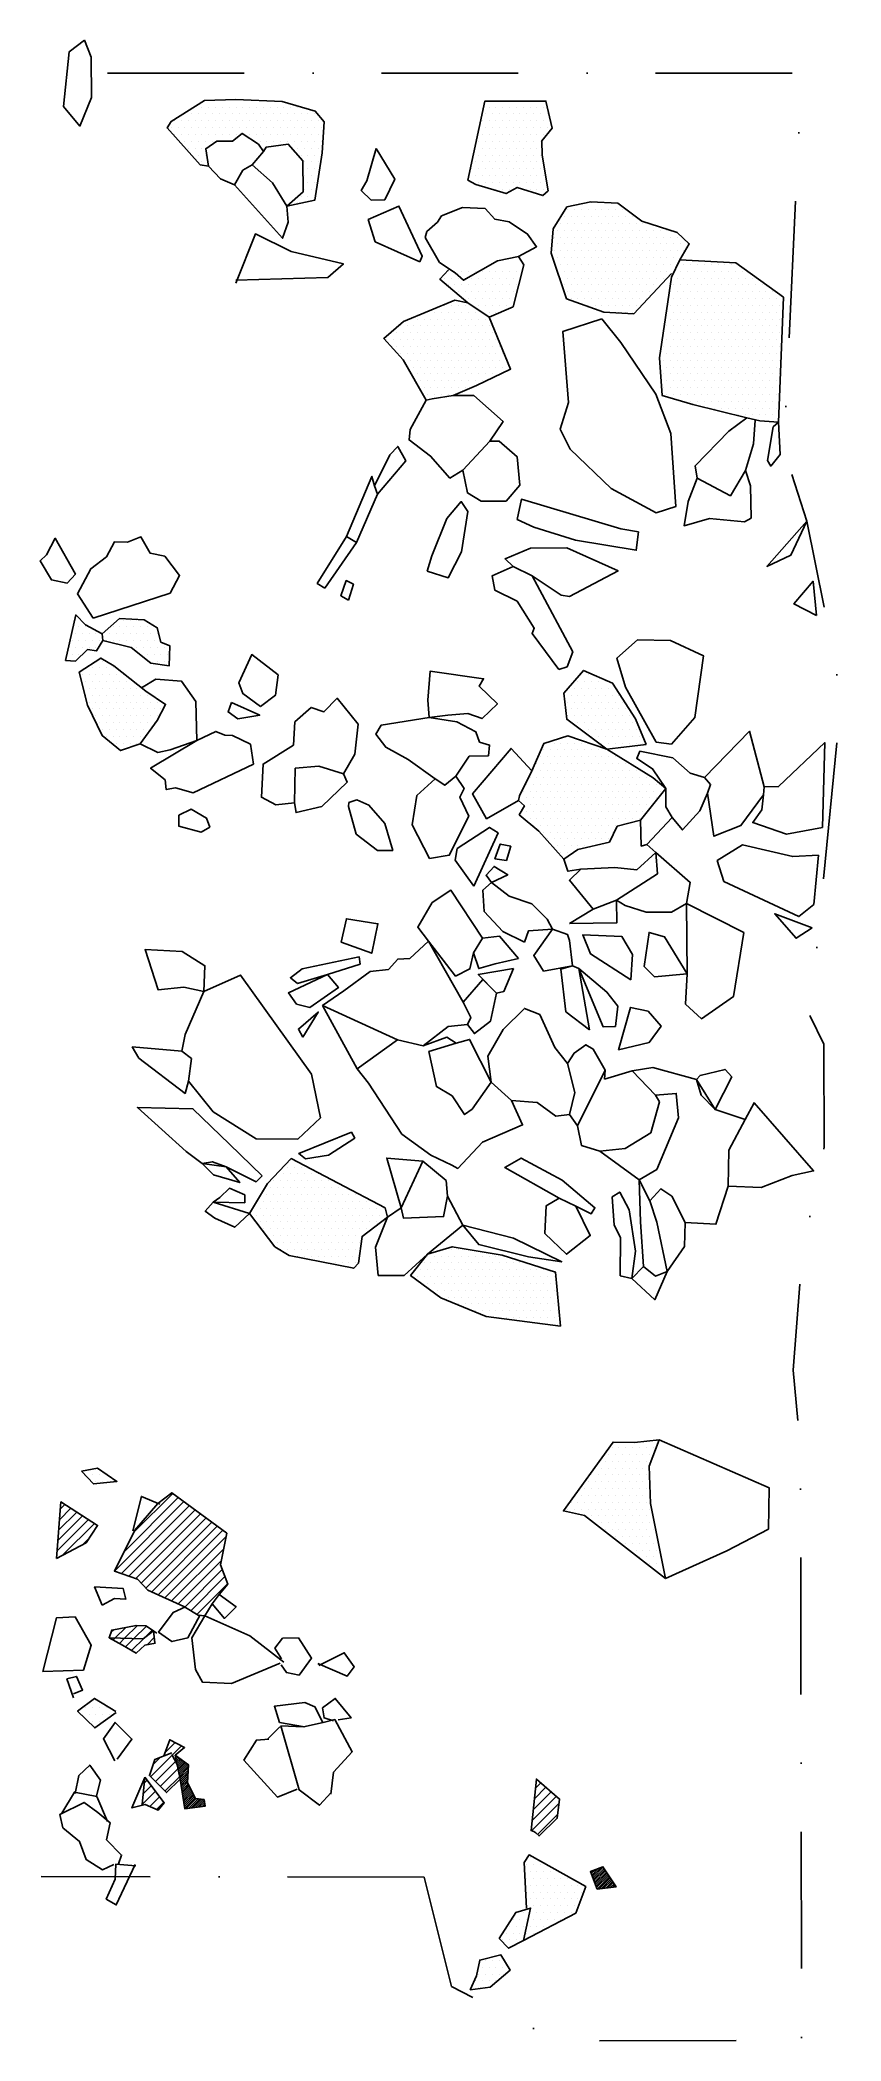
# Model space of a CAD drawing. Extents: x 5 to 151, y -1680 to -1314.
import ezdxf

# ---------------------------------------------------------------- set-up
doc = ezdxf.new("R2010")
doc.units = 0
doc.header["$LTSCALE"] = 25
doc.header["$MEASUREMENT"] = 0
doc.linetypes.add('STRICHPUNKTX2', pattern=[2, 1, -0.5, 0, -0.5])
doc.layers.get('0').update_dxf_attribs({"linetype": 'CONTINUOUS'})
for name, color, linetype in [('FEUER', 1, 'CONTINUOUS'), ('GRABUNGSGRENZE', 3, 'STRICHPUNKTX2'), ('KNOCHEN', 2, 'CONTINUOUS'), ('KNOCHENSCHRAFF', 2, 'CONTINUOUS'), ('STEINE', 4, 'CONTINUOUS'), ('STEINESCHRAFF', 4, 'CONTINUOUS')]:
    doc.layers.add(name, color=color, linetype=linetype)

# ---------------------------------------------------------------- blocks, each defined once
blk = doc.blocks.new('*X1')
at = {"color": 0}
for p, q in [((29.48, -1627.62), (29.54, -1627.56)), ((29.54, -1627.91), (29.75, -1627.71)), ((29.61, -1628.21), (29.95, -1627.86)), ((29.67, -1628.5), (30.16, -1628)), ((29.73, -1628.79), (30.37, -1628.15)), ((29.79, -1629.08), (30.58, -1628.3)), ((29.85, -1629.37), (30.78, -1628.44)), ((29.92, -1629.66), (30.99, -1628.59)), ((29.98, -1629.96), (31.2, -1628.74)), ((30.04, -1630.25), (31.4, -1628.88)), ((30.1, -1630.54), (31.61, -1629.03)), ((30.16, -1630.83), (31.82, -1629.18)), ((30.22, -1631.12), (31.89, -1629.45)), ((30.29, -1631.42), (31.88, -1629.82)), ((30.35, -1631.71), (31.86, -1630.2)), ((30.4, -1632.01), (31.84, -1630.57)), ((30.45, -1632.31), (31.82, -1630.94)), ((30.5, -1632.62), (31.81, -1631.31)), ((30.55, -1632.92), (31.79, -1631.68)), ((30.6, -1633.23), (31.77, -1632.05)), ((30.64, -1633.53), (31.76, -1632.42)), ((30.69, -1633.84), (31.83, -1632.7)), ((30.74, -1634.14), (31.94, -1632.94)), ((30.79, -1634.45), (32.06, -1633.17)), ((30.84, -1634.75), (32.18, -1633.41)), ((30.89, -1635.06), (32.3, -1633.65)), ((30.93, -1635.36), (32.42, -1633.88)), ((30.98, -1635.67), (32.53, -1634.12)), ((31.03, -1635.97), (32.65, -1634.35)), ((31.08, -1636.28), (32.77, -1634.59)), ((31.13, -1636.58), (32.89, -1634.82)), ((31.18, -1636.89), (33.01, -1635.06)), ((31.23, -1637.19), (33.12, -1635.3)), ((31.52, -1637.25), (33.35, -1635.42)), ((31.92, -1637.2), (33.66, -1635.46)), ((32.33, -1637.15), (33.97, -1635.51)), ((32.73, -1637.1), (34.29, -1635.55)), ((33.13, -1637.05), (34.6, -1635.59)), ((33.54, -1637), (34.78, -1635.76)), ((33.94, -1636.95), (34.83, -1636.06)), ((34.34, -1636.9), (34.88, -1636.37)), ((34.75, -1636.85), (34.93, -1636.67)), ((105.45, -1648.88), (105.68, -1648.65)), ((105.55, -1649.13), (106.25, -1648.43)), ((105.65, -1649.39), (106.82, -1648.22)), ((105.75, -1649.65), (107.39, -1648)), ((105.84, -1649.9), (107.76, -1647.98)), ((105.94, -1650.16), (107.9, -1648.2)), ((106.04, -1650.41), (108.04, -1648.41)), ((106.14, -1650.67), (108.18, -1648.63)), ((106.23, -1650.93), (108.32, -1648.84)), ((106.33, -1651.18), (108.46, -1649.05)), ((106.43, -1651.44), (108.6, -1649.27)), ((106.53, -1651.69), (108.74, -1649.48)), ((106.61, -1651.96), (108.88, -1649.7)), ((107.01, -1651.92), (109.02, -1649.91)), ((107.41, -1651.87), (109.16, -1650.12)), ((107.81, -1651.82), (109.3, -1650.34)), ((108.21, -1651.78), (109.44, -1650.55)), ((108.61, -1651.73), (109.58, -1650.77)), ((109.01, -1651.68), (109.72, -1650.98)), ((109.41, -1651.64), (109.86, -1651.19)), ((109.82, -1651.59), (110, -1651.41))]:
    blk.add_line(p, q, dxfattribs=at)
blk = doc.blocks.new('*X3')
at = {"color": 0}
for p, q in [((8.17, -1586.36), (11.48, -1583.05)), ((8.32, -1584.44), (10.4, -1582.36)), ((8.47, -1582.52), (9.32, -1581.67)), ((7.87, -1590.19), (13.64, -1584.42)), ((8.02, -1588.27), (12.56, -1583.74)), ((8.89, -1590.94), (14.72, -1585.11)), ((12.67, -1588.93), (13.71, -1587.89)), ((17.73, -1605.08), (18.24, -1604.57)), ((18.53, -1606.05), (20.44, -1604.14)), ((20.24, -1606.1), (22.57, -1603.78)), ((21.95, -1606.16), (24.22, -1603.89)), ((23.86, -1606.02), (25.26, -1604.62)), ((18.15, -1606.43), (18.53, -1606.05)), ((19.29, -1607.06), (20.24, -1606.1)), ((20.41, -1607.7), (21.95, -1606.16)), ((21.51, -1608.37), (23.86, -1606.02)), ((24.36, -1607.29), (25.67, -1605.98)), ((24.97, -1631.43), (30.62, -1625.78)), ((27.65, -1626.98), (29.46, -1625.17)), ((25.49, -1629.14), (26.73, -1627.9)), ((25.86, -1632.31), (29.67, -1628.5)), ((26.74, -1633.19), (29.98, -1629.96)), ((27.62, -1634.08), (30.29, -1631.42)), ((94.95, -1637.46), (98.23, -1634.18)), ((95.15, -1635.49), (97.28, -1633.36)), ((95.35, -1633.52), (96.33, -1632.54)), ((94.65, -1641.29), (99.66, -1636.28)), ((94.74, -1639.43), (99.17, -1635.01)), ((95.74, -1641.97), (99.43, -1638.28))]:
    blk.add_line(p, q, dxfattribs=at)
blk = doc.blocks.new('*X4')
at = {"color": 0}
for p, q in [((21.93, -1586.74), (29.04, -1579.63)), ((18.37, -1593.84), (31.08, -1581.12)), ((19.68, -1594.3), (32.1, -1581.87)), ((20.14, -1590.3), (30.06, -1580.38)), ((20.99, -1594.75), (33.12, -1582.62)), ((22.3, -1595.21), (34.13, -1583.37)), ((23.25, -1596.03), (35.15, -1584.12)), ((24.1, -1596.95), (36.17, -1584.87)), ((25.15, -1597.66), (37.19, -1585.62)), ((26.38, -1598.2), (38.21, -1586.37)), ((27.6, -1598.75), (38.81, -1587.54)), ((28.82, -1599.29), (38.36, -1589.75)), ((30.04, -1599.84), (37.92, -1591.97)), ((31.25, -1600.4), (38.09, -1593.56)), ((32.35, -1601.07), (38.59, -1594.83)), ((33.45, -1601.74), (39.09, -1596.1)), ((23.45, -1636.48), (25.87, -1634.06)), ((23.63, -1634.54), (25.11, -1633.06)), ((23.8, -1632.59), (24.34, -1632.05)), ((24.85, -1636.85), (26.63, -1635.07)), ((26.06, -1637.41), (27.4, -1636.07))]:
    blk.add_line(p, q, dxfattribs=at)
blk = doc.blocks.new('*X5')
at = {"color": 0}
for p, q in [((13.125, -1576.25), (13.125, -1576.25)), ((14.375, -1576.25), (14.375, -1576.25)), ((15.625, -1576.25), (15.625, -1576.25)), ((16.875, -1576.25), (16.875, -1576.25)), ((15, -1577.5), (15, -1577.5)), ((16.25, -1577.5), (16.25, -1577.5)), ((17.5, -1577.5), (17.5, -1577.5)), ((12.5, -1620), (12.5, -1620)), ((13.125, -1618.75), (13.125, -1618.75)), ((13.75, -1620), (13.75, -1620)), ((14.375, -1618.75), (14.375, -1618.75)), ((15, -1617.5), (15, -1617.5)), ((15, -1620), (15, -1620)), ((15.625, -1618.75), (15.625, -1618.75)), ((16.25, -1620), (16.25, -1620)), ((16.875, -1618.75), (16.875, -1618.75)), ((17.5, -1620), (17.5, -1620)), ((14.375, -1621.25), (14.375, -1621.25)), ((15.625, -1621.25), (15.625, -1621.25))]:
    blk.add_line(p, q, dxfattribs=at)
blk = doc.blocks.new('*X6')
at = {"color": 0}
for p, q in [((93.75, -1647.5), (93.75, -1647.5)), ((94.375, -1646.25), (94.375, -1646.25)), ((94.375, -1648.75), (94.375, -1648.75)), ((95, -1647.5), (95, -1647.5)), ((95.625, -1648.75), (95.625, -1648.75)), ((96.25, -1647.5), (96.25, -1647.5)), ((96.875, -1648.75), (96.875, -1648.75)), ((98.125, -1648.75), (98.125, -1648.75)), ((99.375, -1648.75), (99.375, -1648.75)), ((93.75, -1650), (93.75, -1650)), ((93.75, -1652.5), (93.75, -1652.5)), ((94.375, -1651.25), (94.375, -1651.25)), ((95, -1650), (95, -1650)), ((95, -1652.5), (95, -1652.5)), ((95.625, -1651.25), (95.625, -1651.25)), ((96.25, -1650), (96.25, -1650)), ((96.25, -1652.5), (96.25, -1652.5)), ((96.875, -1651.25), (96.875, -1651.25)), ((97.5, -1650), (97.5, -1650)), ((97.5, -1652.5), (97.5, -1652.5)), ((98.125, -1651.25), (98.125, -1651.25)), ((98.75, -1650), (98.75, -1650)), ((98.75, -1652.5), (98.75, -1652.5)), ((99.375, -1651.25), (99.375, -1651.25)), ((100, -1650), (100, -1650)), ((100, -1652.5), (100, -1652.5)), ((100.625, -1651.25), (100.625, -1651.25)), ((101.25, -1650), (101.25, -1650)), ((101.25, -1652.5), (101.25, -1652.5)), ((101.875, -1651.25), (101.875, -1651.25)), ((102.5, -1652.5), (102.5, -1652.5)), ((103.125, -1651.25), (103.125, -1651.25)), ((103.75, -1652.5), (103.75, -1652.5)), ((91.875, -1656.25), (91.875, -1656.25)), ((93.125, -1656.25), (93.125, -1656.25)), ((93.75, -1655), (93.75, -1655)), ((94.375, -1653.75), (94.375, -1653.75)), ((94.375, -1656.25), (94.375, -1656.25)), ((95, -1655), (95, -1655)), ((95.625, -1653.75), (95.625, -1653.75)), ((95.625, -1656.25), (95.625, -1656.25)), ((96.25, -1655), (96.25, -1655)), ((96.875, -1653.75), (96.875, -1653.75)), ((96.875, -1656.25), (96.875, -1656.25)), ((97.5, -1655), (97.5, -1655)), ((98.125, -1653.75), (98.125, -1653.75)), ((98.125, -1656.25), (98.125, -1656.25)), ((98.75, -1655), (98.75, -1655)), ((99.375, -1653.75), (99.375, -1653.75)), ((99.375, -1656.25), (99.375, -1656.25)), ((100, -1655), (100, -1655)), ((100.625, -1653.75), (100.625, -1653.75)), ((100.625, -1656.25), (100.625, -1656.25)), ((101.25, -1655), (101.25, -1655)), ((101.875, -1653.75), (101.875, -1653.75)), ((101.875, -1656.25), (101.875, -1656.25)), ((102.5, -1655), (102.5, -1655)), ((103.125, -1653.75), (103.125, -1653.75)), ((90, -1660), (90, -1660)), ((90.625, -1658.75), (90.625, -1658.75)), ((91.25, -1657.5), (91.25, -1657.5)), ((91.25, -1660), (91.25, -1660)), ((91.875, -1658.75), (91.875, -1658.75)), ((92.5, -1657.5), (92.5, -1657.5)), ((92.5, -1660), (92.5, -1660)), ((93.125, -1658.75), (93.125, -1658.75)), ((93.75, -1657.5), (93.75, -1657.5)), ((93.75, -1660), (93.75, -1660)), ((94.375, -1658.75), (94.375, -1658.75)), ((95, -1657.5), (95, -1657.5)), ((95, -1660), (95, -1660)), ((95.625, -1658.75), (95.625, -1658.75)), ((96.25, -1657.5), (96.25, -1657.5)), ((96.875, -1658.75), (96.875, -1658.75)), ((97.5, -1657.5), (97.5, -1657.5)), ((98.125, -1658.75), (98.125, -1658.75)), ((98.75, -1657.5), (98.75, -1657.5)), ((100, -1657.5), (100, -1657.5)), ((89.375, -1661.25), (89.375, -1661.25)), ((90.625, -1661.25), (90.625, -1661.25)), ((91.875, -1661.25), (91.875, -1661.25)), ((93.125, -1661.25), (93.125, -1661.25)), ((85, -1667.5), (85, -1667.5)), ((85.625, -1666.25), (85.625, -1666.25)), ((86.25, -1665), (86.25, -1665)), ((86.25, -1667.5), (86.25, -1667.5)), ((86.875, -1666.25), (86.875, -1666.25)), ((87.5, -1665), (87.5, -1665)), ((87.5, -1667.5), (87.5, -1667.5)), ((88.125, -1666.25), (88.125, -1666.25)), ((88.75, -1665), (88.75, -1665)), ((88.75, -1667.5), (88.75, -1667.5)), ((89.375, -1666.25), (89.375, -1666.25)), ((83.75, -1670), (83.75, -1670)), ((84.375, -1668.75), (84.375, -1668.75)), ((85, -1670), (85, -1670)), ((85.625, -1668.75), (85.625, -1668.75)), ((86.875, -1668.75), (86.875, -1668.75)), ((88.125, -1668.75), (88.125, -1668.75))]:
    blk.add_line(p, q, dxfattribs=at)
blk = doc.blocks.new('*X7')
at = {"color": 0}
for p, q in [((108.75, -1572.5), (108.75, -1572.5)), ((109.375, -1571.25), (109.375, -1571.25)), ((110, -1572.5), (110, -1572.5)), ((110.625, -1571.25), (110.625, -1571.25)), ((111.25, -1572.5), (111.25, -1572.5)), ((111.875, -1571.25), (111.875, -1571.25)), ((112.5, -1572.5), (112.5, -1572.5)), ((113.125, -1571.25), (113.125, -1571.25)), ((113.75, -1572.5), (113.75, -1572.5)), ((114.375, -1571.25), (114.375, -1571.25)), ((115, -1572.5), (115, -1572.5)), ((115.625, -1571.25), (115.625, -1571.25)), ((116.25, -1572.5), (116.25, -1572.5)), ((116.875, -1571.25), (116.875, -1571.25)), ((117.5, -1570), (117.5, -1570)), ((105.625, -1576.25), (105.625, -1576.25)), ((106.25, -1575), (106.25, -1575)), ((106.875, -1576.25), (106.875, -1576.25)), ((107.5, -1575), (107.5, -1575)), ((108.125, -1573.75), (108.125, -1573.75)), ((108.125, -1576.25), (108.125, -1576.25)), ((108.75, -1575), (108.75, -1575)), ((109.375, -1573.75), (109.375, -1573.75)), ((109.375, -1576.25), (109.375, -1576.25)), ((110, -1575), (110, -1575)), ((110.625, -1573.75), (110.625, -1573.75)), ((110.625, -1576.25), (110.625, -1576.25)), ((111.25, -1575), (111.25, -1575)), ((111.875, -1573.75), (111.875, -1573.75)), ((111.875, -1576.25), (111.875, -1576.25)), ((112.5, -1575), (112.5, -1575)), ((113.125, -1573.75), (113.125, -1573.75)), ((113.125, -1576.25), (113.125, -1576.25)), ((113.75, -1575), (113.75, -1575)), ((114.375, -1573.75), (114.375, -1573.75)), ((114.375, -1576.25), (114.375, -1576.25)), ((115, -1575), (115, -1575)), ((115.625, -1573.75), (115.625, -1573.75)), ((115.625, -1576.25), (115.625, -1576.25)), ((103.75, -1580), (103.75, -1580)), ((104.375, -1578.75), (104.375, -1578.75)), ((105, -1577.5), (105, -1577.5)), ((105, -1580), (105, -1580)), ((105.625, -1578.75), (105.625, -1578.75)), ((106.25, -1577.5), (106.25, -1577.5)), ((106.25, -1580), (106.25, -1580)), ((106.875, -1578.75), (106.875, -1578.75)), ((107.5, -1577.5), (107.5, -1577.5)), ((107.5, -1580), (107.5, -1580)), ((108.125, -1578.75), (108.125, -1578.75)), ((108.75, -1577.5), (108.75, -1577.5)), ((108.75, -1580), (108.75, -1580)), ((109.375, -1578.75), (109.375, -1578.75)), ((110, -1577.5), (110, -1577.5)), ((110, -1580), (110, -1580)), ((110.625, -1578.75), (110.625, -1578.75)), ((111.25, -1577.5), (111.25, -1577.5)), ((111.25, -1580), (111.25, -1580)), ((111.875, -1578.75), (111.875, -1578.75)), ((112.5, -1577.5), (112.5, -1577.5)), ((112.5, -1580), (112.5, -1580)), ((113.125, -1578.75), (113.125, -1578.75)), ((113.75, -1577.5), (113.75, -1577.5)), ((113.75, -1580), (113.75, -1580)), ((114.375, -1578.75), (114.375, -1578.75)), ((115, -1577.5), (115, -1577.5)), ((115, -1580), (115, -1580)), ((115.625, -1578.75), (115.625, -1578.75)), ((116.25, -1580), (116.25, -1580)), ((101.25, -1582.5), (101.25, -1582.5)), ((101.875, -1581.25), (101.875, -1581.25)), ((102.5, -1582.5), (102.5, -1582.5)), ((103.125, -1581.25), (103.125, -1581.25)), ((103.75, -1582.5), (103.75, -1582.5)), ((104.375, -1581.25), (104.375, -1581.25)), ((105, -1582.5), (105, -1582.5)), ((105.625, -1581.25), (105.625, -1581.25)), ((106.25, -1582.5), (106.25, -1582.5)), ((106.875, -1581.25), (106.875, -1581.25)), ((107.5, -1582.5), (107.5, -1582.5)), ((108.125, -1581.25), (108.125, -1581.25)), ((108.75, -1582.5), (108.75, -1582.5)), ((109.375, -1581.25), (109.375, -1581.25)), ((110, -1582.5), (110, -1582.5)), ((110.625, -1581.25), (110.625, -1581.25)), ((111.25, -1582.5), (111.25, -1582.5)), ((111.875, -1581.25), (111.875, -1581.25)), ((112.5, -1582.5), (112.5, -1582.5)), ((113.125, -1581.25), (113.125, -1581.25)), ((113.75, -1582.5), (113.75, -1582.5)), ((114.375, -1581.25), (114.375, -1581.25)), ((115, -1582.5), (115, -1582.5)), ((115.625, -1581.25), (115.625, -1581.25)), ((116.25, -1582.5), (116.25, -1582.5)), ((105.625, -1583.75), (105.625, -1583.75)), ((106.25, -1585), (106.25, -1585)), ((106.875, -1583.75), (106.875, -1583.75)), ((107.5, -1585), (107.5, -1585)), ((108.125, -1583.75), (108.125, -1583.75)), ((108.125, -1586.25), (108.125, -1586.25)), ((108.75, -1585), (108.75, -1585)), ((109.375, -1583.75), (109.375, -1583.75)), ((109.375, -1586.25), (109.375, -1586.25)), ((110, -1585), (110, -1585)), ((110.625, -1583.75), (110.625, -1583.75)), ((110.625, -1586.25), (110.625, -1586.25)), ((111.25, -1585), (111.25, -1585)), ((111.875, -1583.75), (111.875, -1583.75)), ((111.875, -1586.25), (111.875, -1586.25)), ((112.5, -1585), (112.5, -1585)), ((113.125, -1583.75), (113.125, -1583.75)), ((113.125, -1586.25), (113.125, -1586.25)), ((113.75, -1585), (113.75, -1585)), ((114.375, -1583.75), (114.375, -1583.75)), ((114.375, -1586.25), (114.375, -1586.25)), ((115, -1585), (115, -1585)), ((115.625, -1583.75), (115.625, -1583.75)), ((115.625, -1586.25), (115.625, -1586.25)), ((116.25, -1585), (116.25, -1585)), ((116.875, -1586.25), (116.875, -1586.25)), ((110, -1587.5), (110, -1587.5)), ((111.25, -1587.5), (111.25, -1587.5)), ((111.875, -1588.75), (111.875, -1588.75)), ((112.5, -1587.5), (112.5, -1587.5)), ((112.5, -1590), (112.5, -1590)), ((113.125, -1588.75), (113.125, -1588.75)), ((113.75, -1587.5), (113.75, -1587.5)), ((113.75, -1590), (113.75, -1590)), ((114.375, -1588.75), (114.375, -1588.75)), ((115, -1587.5), (115, -1587.5)), ((115, -1590), (115, -1590)), ((115.625, -1588.75), (115.625, -1588.75)), ((116.25, -1587.5), (116.25, -1587.5)), ((116.25, -1590), (116.25, -1590)), ((116.875, -1588.75), (116.875, -1588.75)), ((117.5, -1587.5), (117.5, -1587.5)), ((117.5, -1590), (117.5, -1590)), ((114.375, -1591.25), (114.375, -1591.25)), ((115.625, -1591.25), (115.625, -1591.25)), ((116.25, -1592.5), (116.25, -1592.5)), ((116.875, -1591.25), (116.875, -1591.25)), ((117.5, -1592.5), (117.5, -1592.5)), ((118.125, -1591.25), (118.125, -1591.25)), ((118.125, -1593.75), (118.125, -1593.75))]:
    blk.add_line(p, q, dxfattribs=at)
blk = doc.blocks.new('*X8')
at = {"color": 0}
for p, q in [((48.125, -1521.25), (48.125, -1521.25)), ((49.375, -1521.25), (49.375, -1521.25)), ((50, -1520), (50, -1520)), ((50.625, -1518.75), (50.625, -1518.75)), ((50.625, -1521.25), (50.625, -1521.25)), ((51.25, -1520), (51.25, -1520)), ((51.875, -1521.25), (51.875, -1521.25)), ((52.5, -1520), (52.5, -1520)), ((53.125, -1521.25), (53.125, -1521.25)), ((54.375, -1521.25), (54.375, -1521.25)), ((55.625, -1521.25), (55.625, -1521.25)), ((46.25, -1525), (46.25, -1525)), ((46.875, -1523.75), (46.875, -1523.75)), ((47.5, -1522.5), (47.5, -1522.5)), ((47.5, -1525), (47.5, -1525)), ((48.125, -1523.75), (48.125, -1523.75)), ((48.75, -1522.5), (48.75, -1522.5)), ((48.75, -1525), (48.75, -1525)), ((49.375, -1523.75), (49.375, -1523.75)), ((50, -1522.5), (50, -1522.5)), ((50, -1525), (50, -1525)), ((50.625, -1523.75), (50.625, -1523.75)), ((51.25, -1522.5), (51.25, -1522.5)), ((51.25, -1525), (51.25, -1525)), ((51.875, -1523.75), (51.875, -1523.75)), ((52.5, -1522.5), (52.5, -1522.5)), ((52.5, -1525), (52.5, -1525)), ((53.125, -1523.75), (53.125, -1523.75)), ((53.75, -1522.5), (53.75, -1522.5)), ((53.75, -1525), (53.75, -1525)), ((54.375, -1523.75), (54.375, -1523.75)), ((55, -1522.5), (55, -1522.5)), ((55, -1525), (55, -1525)), ((55.625, -1523.75), (55.625, -1523.75)), ((56.25, -1522.5), (56.25, -1522.5)), ((56.25, -1525), (56.25, -1525)), ((56.875, -1523.75), (56.875, -1523.75)), ((57.5, -1522.5), (57.5, -1522.5)), ((57.5, -1525), (57.5, -1525)), ((58.125, -1523.75), (58.125, -1523.75)), ((58.75, -1525), (58.75, -1525)), ((59.375, -1523.75), (59.375, -1523.75)), ((60, -1525), (60, -1525)), ((60.625, -1523.75), (60.625, -1523.75)), ((61.25, -1525), (61.25, -1525)), ((62.5, -1525), (62.5, -1525)), ((43.75, -1527.5), (43.75, -1527.5)), ((44.375, -1528.75), (44.375, -1528.75)), ((45, -1527.5), (45, -1527.5)), ((45.625, -1526.25), (45.625, -1526.25)), ((45.625, -1528.75), (45.625, -1528.75)), ((46.25, -1527.5), (46.25, -1527.5)), ((46.875, -1526.25), (46.875, -1526.25)), ((46.875, -1528.75), (46.875, -1528.75)), ((47.5, -1527.5), (47.5, -1527.5)), ((48.125, -1526.25), (48.125, -1526.25)), ((48.125, -1528.75), (48.125, -1528.75)), ((48.75, -1527.5), (48.75, -1527.5)), ((49.375, -1526.25), (49.375, -1526.25)), ((49.375, -1528.75), (49.375, -1528.75)), ((50, -1527.5), (50, -1527.5)), ((50.625, -1526.25), (50.625, -1526.25)), ((50.625, -1528.75), (50.625, -1528.75)), ((51.25, -1527.5), (51.25, -1527.5)), ((51.875, -1526.25), (51.875, -1526.25)), ((51.875, -1528.75), (51.875, -1528.75)), ((52.5, -1527.5), (52.5, -1527.5)), ((53.125, -1526.25), (53.125, -1526.25)), ((53.125, -1528.75), (53.125, -1528.75)), ((53.75, -1527.5), (53.75, -1527.5)), ((54.375, -1526.25), (54.375, -1526.25)), ((54.375, -1528.75), (54.375, -1528.75)), ((55, -1527.5), (55, -1527.5)), ((55.625, -1526.25), (55.625, -1526.25)), ((55.625, -1528.75), (55.625, -1528.75)), ((56.25, -1527.5), (56.25, -1527.5)), ((56.875, -1526.25), (56.875, -1526.25)), ((56.875, -1528.75), (56.875, -1528.75)), ((57.5, -1527.5), (57.5, -1527.5)), ((58.125, -1526.25), (58.125, -1526.25)), ((58.125, -1528.75), (58.125, -1528.75)), ((58.75, -1527.5), (58.75, -1527.5)), ((59.375, -1526.25), (59.375, -1526.25)), ((59.375, -1528.75), (59.375, -1528.75)), ((60, -1527.5), (60, -1527.5)), ((60.625, -1526.25), (60.625, -1526.25)), ((60.625, -1528.75), (60.625, -1528.75)), ((61.25, -1527.5), (61.25, -1527.5)), ((61.875, -1526.25), (61.875, -1526.25)), ((61.875, -1528.75), (61.875, -1528.75)), ((62.5, -1527.5), (62.5, -1527.5)), ((63.125, -1526.25), (63.125, -1526.25)), ((63.125, -1528.75), (63.125, -1528.75)), ((63.75, -1527.5), (63.75, -1527.5)), ((64.375, -1526.25), (64.375, -1526.25)), ((64.375, -1528.75), (64.375, -1528.75)), ((65, -1527.5), (65, -1527.5)), ((65.625, -1526.25), (65.625, -1526.25)), ((65.625, -1528.75), (65.625, -1528.75)), ((66.25, -1527.5), (66.25, -1527.5)), ((66.875, -1528.75), (66.875, -1528.75)), ((67.5, -1527.5), (67.5, -1527.5)), ((68.125, -1528.75), (68.125, -1528.75)), ((45, -1530), (45, -1530)), ((45.625, -1531.25), (45.625, -1531.25)), ((46.25, -1530), (46.25, -1530)), ((46.875, -1531.25), (46.875, -1531.25)), ((47.5, -1530), (47.5, -1530)), ((48.125, -1531.25), (48.125, -1531.25)), ((48.75, -1530), (48.75, -1530)), ((49.375, -1531.25), (49.375, -1531.25)), ((50, -1530), (50, -1530)), ((50.625, -1531.25), (50.625, -1531.25)), ((51.25, -1530), (51.25, -1530)), ((51.875, -1531.25), (51.875, -1531.25)), ((52.5, -1530), (52.5, -1530)), ((53.125, -1531.25), (53.125, -1531.25)), ((53.75, -1530), (53.75, -1530)), ((54.375, -1531.25), (54.375, -1531.25)), ((55, -1530), (55, -1530)), ((55.625, -1531.25), (55.625, -1531.25)), ((56.25, -1530), (56.25, -1530)), ((56.875, -1531.25), (56.875, -1531.25)), ((57.5, -1530), (57.5, -1530)), ((58.125, -1531.25), (58.125, -1531.25)), ((58.75, -1530), (58.75, -1530)), ((59.375, -1531.25), (59.375, -1531.25)), ((60, -1530), (60, -1530)), ((60.625, -1531.25), (60.625, -1531.25)), ((61.25, -1530), (61.25, -1530)), ((61.875, -1531.25), (61.875, -1531.25)), ((62.5, -1530), (62.5, -1530)), ((63.125, -1531.25), (63.125, -1531.25)), ((63.75, -1530), (63.75, -1530)), ((64.375, -1531.25), (64.375, -1531.25)), ((65, -1530), (65, -1530)), ((66.25, -1530), (66.25, -1530)), ((46.25, -1532.5), (46.25, -1532.5)), ((47.5, -1532.5), (47.5, -1532.5)), ((48.125, -1533.75), (48.125, -1533.75)), ((48.75, -1532.5), (48.75, -1532.5)), ((48.75, -1535), (48.75, -1535)), ((49.375, -1533.75), (49.375, -1533.75)), ((50, -1532.5), (50, -1532.5)), ((50, -1535), (50, -1535)), ((50.625, -1533.75), (50.625, -1533.75)), ((51.25, -1532.5), (51.25, -1532.5)), ((51.25, -1535), (51.25, -1535)), ((51.875, -1533.75), (51.875, -1533.75)), ((52.5, -1532.5), (52.5, -1532.5)), ((52.5, -1535), (52.5, -1535)), ((53.125, -1533.75), (53.125, -1533.75)), ((53.75, -1532.5), (53.75, -1532.5)), ((53.75, -1535), (53.75, -1535)), ((54.375, -1533.75), (54.375, -1533.75)), ((55, -1532.5), (55, -1532.5)), ((55, -1535), (55, -1535)), ((55.625, -1533.75), (55.625, -1533.75)), ((56.25, -1532.5), (56.25, -1532.5)), ((56.25, -1535), (56.25, -1535)), ((56.875, -1533.75), (56.875, -1533.75)), ((57.5, -1532.5), (57.5, -1532.5)), ((57.5, -1535), (57.5, -1535)), ((58.125, -1533.75), (58.125, -1533.75)), ((58.75, -1532.5), (58.75, -1532.5)), ((58.75, -1535), (58.75, -1535)), ((59.375, -1533.75), (59.375, -1533.75)), ((60, -1532.5), (60, -1532.5)), ((60, -1535), (60, -1535)), ((60.625, -1533.75), (60.625, -1533.75)), ((61.25, -1532.5), (61.25, -1532.5)), ((61.25, -1535), (61.25, -1535)), ((61.875, -1533.75), (61.875, -1533.75)), ((62.5, -1532.5), (62.5, -1532.5)), ((62.5, -1535), (62.5, -1535)), ((63.125, -1533.75), (63.125, -1533.75)), ((63.75, -1532.5), (63.75, -1532.5)), ((78.75, -1535), (78.75, -1535)), ((80, -1535), (80, -1535)), ((81.25, -1535), (81.25, -1535)), ((82.5, -1535), (82.5, -1535)), ((51.875, -1536.25), (51.875, -1536.25)), ((53.125, -1536.25), (53.125, -1536.25)), ((54.375, -1536.25), (54.375, -1536.25)), ((55.625, -1536.25), (55.625, -1536.25)), ((56.875, -1536.25), (56.875, -1536.25)), ((57.5, -1537.5), (57.5, -1537.5)), ((58.125, -1536.25), (58.125, -1536.25)), ((58.75, -1537.5), (58.75, -1537.5)), ((59.375, -1536.25), (59.375, -1536.25)), ((60, -1537.5), (60, -1537.5)), ((60.625, -1536.25), (60.625, -1536.25)), ((61.25, -1537.5), (61.25, -1537.5)), ((61.875, -1536.25), (61.875, -1536.25)), ((62.5, -1537.5), (62.5, -1537.5)), ((63.125, -1536.25), (63.125, -1536.25)), ((74.375, -1538.75), (74.375, -1538.75)), ((75, -1537.5), (75, -1537.5)), ((75.625, -1536.25), (75.625, -1536.25)), ((75.625, -1538.75), (75.625, -1538.75)), ((76.25, -1537.5), (76.25, -1537.5)), ((76.875, -1536.25), (76.875, -1536.25)), ((76.875, -1538.75), (76.875, -1538.75)), ((77.5, -1537.5), (77.5, -1537.5)), ((78.125, -1536.25), (78.125, -1536.25)), ((78.125, -1538.75), (78.125, -1538.75)), ((78.75, -1537.5), (78.75, -1537.5)), ((79.375, -1536.25), (79.375, -1536.25)), ((79.375, -1538.75), (79.375, -1538.75)), ((80, -1537.5), (80, -1537.5)), ((80.625, -1536.25), (80.625, -1536.25)), ((80.625, -1538.75), (80.625, -1538.75)), ((81.25, -1537.5), (81.25, -1537.5)), ((81.875, -1536.25), (81.875, -1536.25)), ((81.875, -1538.75), (81.875, -1538.75)), ((82.5, -1537.5), (82.5, -1537.5)), ((83.125, -1536.25), (83.125, -1536.25)), ((83.125, -1538.75), (83.125, -1538.75)), ((83.75, -1537.5), (83.75, -1537.5)), ((84.375, -1536.25), (84.375, -1536.25)), ((84.375, -1538.75), (84.375, -1538.75)), ((85, -1537.5), (85, -1537.5)), ((85.625, -1536.25), (85.625, -1536.25)), ((85.625, -1538.75), (85.625, -1538.75)), ((86.25, -1537.5), (86.25, -1537.5)), ((86.875, -1536.25), (86.875, -1536.25)), ((86.875, -1538.75), (86.875, -1538.75)), ((87.5, -1537.5), (87.5, -1537.5)), ((88.125, -1536.25), (88.125, -1536.25)), ((88.125, -1538.75), (88.125, -1538.75)), ((88.75, -1537.5), (88.75, -1537.5)), ((89.375, -1536.25), (89.375, -1536.25)), ((89.375, -1538.75), (89.375, -1538.75)), ((90, -1537.5), (90, -1537.5)), ((90.625, -1538.75), (90.625, -1538.75)), ((91.25, -1537.5), (91.25, -1537.5)), ((91.875, -1538.75), (91.875, -1538.75)), ((92.5, -1537.5), (92.5, -1537.5)), ((93.125, -1538.75), (93.125, -1538.75)), ((94.375, -1538.75), (94.375, -1538.75)), ((95.625, -1538.75), (95.625, -1538.75)), ((96.875, -1538.75), (96.875, -1538.75)), ((73.75, -1540), (73.75, -1540)), ((75, -1540), (75, -1540)), ((75.625, -1541.25), (75.625, -1541.25)), ((76.25, -1540), (76.25, -1540)), ((76.25, -1542.5), (76.25, -1542.5)), ((76.875, -1541.25), (76.875, -1541.25)), ((77.5, -1540), (77.5, -1540)), ((77.5, -1542.5), (77.5, -1542.5)), ((78.125, -1541.25), (78.125, -1541.25)), ((78.75, -1540), (78.75, -1540)), ((78.75, -1542.5), (78.75, -1542.5)), ((79.375, -1541.25), (79.375, -1541.25)), ((80, -1540), (80, -1540)), ((80, -1542.5), (80, -1542.5)), ((80.625, -1541.25), (80.625, -1541.25)), ((81.25, -1540), (81.25, -1540)), ((81.25, -1542.5), (81.25, -1542.5)), ((81.875, -1541.25), (81.875, -1541.25)), ((82.5, -1540), (82.5, -1540)), ((82.5, -1542.5), (82.5, -1542.5)), ((83.125, -1541.25), (83.125, -1541.25)), ((83.75, -1540), (83.75, -1540)), ((83.75, -1542.5), (83.75, -1542.5)), ((84.375, -1541.25), (84.375, -1541.25)), ((85, -1540), (85, -1540)), ((85, -1542.5), (85, -1542.5)), ((85.625, -1541.25), (85.625, -1541.25)), ((86.25, -1540), (86.25, -1540)), ((86.25, -1542.5), (86.25, -1542.5)), ((86.875, -1541.25), (86.875, -1541.25)), ((87.5, -1540), (87.5, -1540)), ((87.5, -1542.5), (87.5, -1542.5)), ((88.125, -1541.25), (88.125, -1541.25)), ((88.75, -1540), (88.75, -1540)), ((88.75, -1542.5), (88.75, -1542.5)), ((89.375, -1541.25), (89.375, -1541.25)), ((90, -1540), (90, -1540)), ((90, -1542.5), (90, -1542.5)), ((90.625, -1541.25), (90.625, -1541.25)), ((91.25, -1540), (91.25, -1540)), ((91.25, -1542.5), (91.25, -1542.5)), ((91.875, -1541.25), (91.875, -1541.25)), ((92.5, -1540), (92.5, -1540)), ((92.5, -1542.5), (92.5, -1542.5)), ((93.125, -1541.25), (93.125, -1541.25)), ((93.75, -1540), (93.75, -1540)), ((93.75, -1542.5), (93.75, -1542.5)), ((94.375, -1541.25), (94.375, -1541.25)), ((95, -1540), (95, -1540)), ((95, -1542.5), (95, -1542.5)), ((95.625, -1541.25), (95.625, -1541.25)), ((96.25, -1540), (96.25, -1540)), ((96.25, -1542.5), (96.25, -1542.5)), ((96.875, -1541.25), (96.875, -1541.25)), ((97.5, -1540), (97.5, -1540)), ((97.5, -1542.5), (97.5, -1542.5)), ((98.125, -1541.25), (98.125, -1541.25)), ((98.75, -1540), (98.75, -1540)), ((98.75, -1542.5), (98.75, -1542.5)), ((78.125, -1543.75), (78.125, -1543.75)), ((79.375, -1543.75), (79.375, -1543.75)), ((80.625, -1543.75), (80.625, -1543.75)), ((81.25, -1545), (81.25, -1545)), ((81.875, -1543.75), (81.875, -1543.75)), ((82.5, -1545), (82.5, -1545)), ((83.125, -1543.75), (83.125, -1543.75)), ((83.75, -1545), (83.75, -1545)), ((84.375, -1543.75), (84.375, -1543.75)), ((84.375, -1546.25), (84.375, -1546.25)), ((85, -1545), (85, -1545)), ((85.625, -1543.75), (85.625, -1543.75)), ((85.625, -1546.25), (85.625, -1546.25)), ((86.25, -1545), (86.25, -1545)), ((86.875, -1543.75), (86.875, -1543.75)), ((86.875, -1546.25), (86.875, -1546.25)), ((87.5, -1545), (87.5, -1545)), ((88.125, -1543.75), (88.125, -1543.75)), ((88.125, -1546.25), (88.125, -1546.25)), ((88.75, -1545), (88.75, -1545)), ((89.375, -1543.75), (89.375, -1543.75)), ((89.375, -1546.25), (89.375, -1546.25)), ((90, -1545), (90, -1545)), ((90.625, -1543.75), (90.625, -1543.75)), ((90.625, -1546.25), (90.625, -1546.25)), ((91.25, -1545), (91.25, -1545)), ((91.875, -1543.75), (91.875, -1543.75)), ((91.875, -1546.25), (91.875, -1546.25)), ((92.5, -1545), (92.5, -1545)), ((93.125, -1543.75), (93.125, -1543.75)), ((93.125, -1546.25), (93.125, -1546.25)), ((93.75, -1545), (93.75, -1545)), ((94.375, -1543.75), (94.375, -1543.75)), ((94.375, -1546.25), (94.375, -1546.25)), ((95, -1545), (95, -1545)), ((95.625, -1543.75), (95.625, -1543.75)), ((95.625, -1546.25), (95.625, -1546.25)), ((96.25, -1545), (96.25, -1545)), ((96.875, -1543.75), (96.875, -1543.75)), ((96.875, -1546.25), (96.875, -1546.25)), ((97.5, -1545), (97.5, -1545)), ((98.125, -1543.75), (98.125, -1543.75)), ((98.125, -1546.25), (98.125, -1546.25)), ((98.75, -1545), (98.75, -1545)), ((99.375, -1543.75), (99.375, -1543.75)), ((99.375, -1546.25), (99.375, -1546.25)), ((88.75, -1547.5), (88.75, -1547.5)), ((90, -1547.5), (90, -1547.5)), ((91.25, -1547.5), (91.25, -1547.5)), ((92.5, -1547.5), (92.5, -1547.5)), ((93.75, -1547.5), (93.75, -1547.5)), ((95, -1547.5), (95, -1547.5)), ((96.25, -1547.5), (96.25, -1547.5)), ((97.5, -1547.5), (97.5, -1547.5)), ((98.125, -1548.75), (98.125, -1548.75)), ((98.75, -1547.5), (98.75, -1547.5)), ((99.375, -1548.75), (99.375, -1548.75))]:
    blk.add_line(p, q, dxfattribs=at)
blk = doc.blocks.new('*X9')
at = {"color": 0}
for p, q in [((31.25, -1327.5), (31.25, -1327.5)), ((32.5, -1327.5), (32.5, -1327.5)), ((33.125, -1326.25), (33.125, -1326.25)), ((33.75, -1327.5), (33.75, -1327.5)), ((34.375, -1326.25), (34.375, -1326.25)), ((35, -1327.5), (35, -1327.5)), ((35.625, -1326.25), (35.625, -1326.25)), ((36.25, -1325), (36.25, -1325)), ((36.25, -1327.5), (36.25, -1327.5)), ((36.875, -1326.25), (36.875, -1326.25)), ((37.5, -1325), (37.5, -1325)), ((37.5, -1327.5), (37.5, -1327.5)), ((38.125, -1326.25), (38.125, -1326.25)), ((38.75, -1325), (38.75, -1325)), ((38.75, -1327.5), (38.75, -1327.5)), ((39.375, -1326.25), (39.375, -1326.25)), ((40, -1325), (40, -1325)), ((40, -1327.5), (40, -1327.5)), ((40.625, -1326.25), (40.625, -1326.25)), ((41.25, -1325), (41.25, -1325)), ((41.25, -1327.5), (41.25, -1327.5)), ((41.875, -1326.25), (41.875, -1326.25)), ((42.5, -1325), (42.5, -1325)), ((42.5, -1327.5), (42.5, -1327.5)), ((43.125, -1326.25), (43.125, -1326.25)), ((43.75, -1325), (43.75, -1325)), ((43.75, -1327.5), (43.75, -1327.5)), ((44.375, -1326.25), (44.375, -1326.25)), ((45, -1327.5), (45, -1327.5)), ((45.625, -1326.25), (45.625, -1326.25)), ((46.25, -1327.5), (46.25, -1327.5)), ((46.875, -1326.25), (46.875, -1326.25)), ((47.5, -1327.5), (47.5, -1327.5)), ((48.125, -1326.25), (48.125, -1326.25)), ((48.75, -1327.5), (48.75, -1327.5)), ((49.375, -1326.25), (49.375, -1326.25)), ((50, -1327.5), (50, -1327.5)), ((50.625, -1326.25), (50.625, -1326.25)), ((51.25, -1327.5), (51.25, -1327.5)), ((51.875, -1326.25), (51.875, -1326.25)), ((52.5, -1327.5), (52.5, -1327.5)), ((53.75, -1327.5), (53.75, -1327.5)), ((55, -1327.5), (55, -1327.5)), ((86.25, -1327.5), (86.25, -1327.5)), ((86.875, -1326.25), (86.875, -1326.25)), ((87.5, -1327.5), (87.5, -1327.5)), ((88.125, -1326.25), (88.125, -1326.25)), ((88.75, -1327.5), (88.75, -1327.5)), ((89.375, -1326.25), (89.375, -1326.25)), ((90, -1327.5), (90, -1327.5)), ((90.625, -1326.25), (90.625, -1326.25)), ((91.25, -1327.5), (91.25, -1327.5)), ((91.875, -1326.25), (91.875, -1326.25)), ((92.5, -1327.5), (92.5, -1327.5)), ((93.125, -1326.25), (93.125, -1326.25)), ((93.75, -1327.5), (93.75, -1327.5)), ((94.375, -1326.25), (94.375, -1326.25)), ((95, -1327.5), (95, -1327.5)), ((95.625, -1326.25), (95.625, -1326.25)), ((96.25, -1327.5), (96.25, -1327.5)), ((96.875, -1326.25), (96.875, -1326.25)), ((97.5, -1327.5), (97.5, -1327.5)), ((28.75, -1330), (28.75, -1330)), ((29.375, -1328.75), (29.375, -1328.75)), ((29.375, -1331.25), (29.375, -1331.25)), ((30, -1330), (30, -1330)), ((30.625, -1328.75), (30.625, -1328.75)), ((30.625, -1331.25), (30.625, -1331.25)), ((31.25, -1330), (31.25, -1330)), ((31.875, -1328.75), (31.875, -1328.75)), ((31.875, -1331.25), (31.875, -1331.25)), ((32.5, -1330), (32.5, -1330)), ((33.125, -1328.75), (33.125, -1328.75)), ((33.125, -1331.25), (33.125, -1331.25)), ((33.75, -1330), (33.75, -1330)), ((34.375, -1328.75), (34.375, -1328.75)), ((34.375, -1331.25), (34.375, -1331.25)), ((35, -1330), (35, -1330)), ((35.625, -1328.75), (35.625, -1328.75)), ((35.625, -1331.25), (35.625, -1331.25)), ((36.25, -1330), (36.25, -1330)), ((36.875, -1328.75), (36.875, -1328.75)), ((36.875, -1331.25), (36.875, -1331.25)), ((37.5, -1330), (37.5, -1330)), ((38.125, -1328.75), (38.125, -1328.75)), ((38.125, -1331.25), (38.125, -1331.25)), ((38.75, -1330), (38.75, -1330)), ((39.375, -1328.75), (39.375, -1328.75)), ((39.375, -1331.25), (39.375, -1331.25)), ((40, -1330), (40, -1330)), ((40.625, -1328.75), (40.625, -1328.75)), ((40.625, -1331.25), (40.625, -1331.25)), ((41.25, -1330), (41.25, -1330)), ((41.875, -1328.75), (41.875, -1328.75)), ((42.5, -1330), (42.5, -1330)), ((43.125, -1328.75), (43.125, -1328.75)), ((43.125, -1331.25), (43.125, -1331.25)), ((43.75, -1330), (43.75, -1330)), ((44.375, -1328.75), (44.375, -1328.75)), ((44.375, -1331.25), (44.375, -1331.25)), ((45, -1330), (45, -1330)), ((45.625, -1328.75), (45.625, -1328.75)), ((45.625, -1331.25), (45.625, -1331.25)), ((46.25, -1330), (46.25, -1330)), ((46.875, -1328.75), (46.875, -1328.75)), ((46.875, -1331.25), (46.875, -1331.25)), ((47.5, -1330), (47.5, -1330)), ((48.125, -1328.75), (48.125, -1328.75)), ((48.125, -1331.25), (48.125, -1331.25)), ((48.75, -1330), (48.75, -1330)), ((49.375, -1328.75), (49.375, -1328.75)), ((49.375, -1331.25), (49.375, -1331.25)), ((50, -1330), (50, -1330)), ((50.625, -1328.75), (50.625, -1328.75)), ((50.625, -1331.25), (50.625, -1331.25)), ((51.25, -1330), (51.25, -1330)), ((51.875, -1328.75), (51.875, -1328.75)), ((51.875, -1331.25), (51.875, -1331.25)), ((52.5, -1330), (52.5, -1330)), ((53.125, -1328.75), (53.125, -1328.75)), ((53.125, -1331.25), (53.125, -1331.25)), ((53.75, -1330), (53.75, -1330)), ((54.375, -1328.75), (54.375, -1328.75)), ((54.375, -1331.25), (54.375, -1331.25)), ((55, -1330), (55, -1330)), ((55.625, -1328.75), (55.625, -1328.75)), ((55.625, -1331.25), (55.625, -1331.25)), ((56.25, -1330), (56.25, -1330)), ((85.625, -1328.75), (85.625, -1328.75)), ((85.625, -1331.25), (85.625, -1331.25)), ((86.25, -1330), (86.25, -1330)), ((86.875, -1328.75), (86.875, -1328.75)), ((86.875, -1331.25), (86.875, -1331.25)), ((87.5, -1330), (87.5, -1330)), ((88.125, -1328.75), (88.125, -1328.75)), ((88.125, -1331.25), (88.125, -1331.25)), ((88.75, -1330), (88.75, -1330)), ((89.375, -1328.75), (89.375, -1328.75)), ((89.375, -1331.25), (89.375, -1331.25)), ((90, -1330), (90, -1330)), ((90.625, -1328.75), (90.625, -1328.75)), ((90.625, -1331.25), (90.625, -1331.25)), ((91.25, -1330), (91.25, -1330)), ((91.875, -1328.75), (91.875, -1328.75)), ((91.875, -1331.25), (91.875, -1331.25)), ((92.5, -1330), (92.5, -1330)), ((93.125, -1328.75), (93.125, -1328.75)), ((93.125, -1331.25), (93.125, -1331.25)), ((93.75, -1330), (93.75, -1330)), ((94.375, -1328.75), (94.375, -1328.75)), ((94.375, -1331.25), (94.375, -1331.25)), ((95, -1330), (95, -1330)), ((95.625, -1328.75), (95.625, -1328.75)), ((95.625, -1331.25), (95.625, -1331.25)), ((96.25, -1330), (96.25, -1330)), ((96.875, -1328.75), (96.875, -1328.75)), ((96.875, -1331.25), (96.875, -1331.25)), ((97.5, -1330), (97.5, -1330)), ((31.25, -1332.5), (31.25, -1332.5)), ((31.875, -1333.75), (31.875, -1333.75)), ((32.5, -1332.5), (32.5, -1332.5)), ((33.125, -1333.75), (33.125, -1333.75)), ((33.75, -1332.5), (33.75, -1332.5)), ((34.375, -1333.75), (34.375, -1333.75)), ((35, -1332.5), (35, -1332.5)), ((36.25, -1332.5), (36.25, -1332.5)), ((45, -1332.5), (45, -1332.5)), ((45.625, -1333.75), (45.625, -1333.75)), ((46.25, -1332.5), (46.25, -1332.5)), ((47.5, -1332.5), (47.5, -1332.5)), ((48.75, -1332.5), (48.75, -1332.5)), ((50, -1332.5), (50, -1332.5)), ((51.25, -1332.5), (51.25, -1332.5)), ((51.875, -1333.75), (51.875, -1333.75)), ((52.5, -1332.5), (52.5, -1332.5)), ((53.125, -1333.75), (53.125, -1333.75)), ((53.75, -1332.5), (53.75, -1332.5)), ((54.375, -1333.75), (54.375, -1333.75)), ((55, -1332.5), (55, -1332.5)), ((55.625, -1333.75), (55.625, -1333.75)), ((56.25, -1332.5), (56.25, -1332.5)), ((84.375, -1333.75), (84.375, -1333.75)), ((85, -1332.5), (85, -1332.5)), ((85.625, -1333.75), (85.625, -1333.75)), ((86.25, -1332.5), (86.25, -1332.5)), ((86.875, -1333.75), (86.875, -1333.75)), ((87.5, -1332.5), (87.5, -1332.5)), ((88.125, -1333.75), (88.125, -1333.75)), ((88.75, -1332.5), (88.75, -1332.5)), ((89.375, -1333.75), (89.375, -1333.75)), ((90, -1332.5), (90, -1332.5)), ((90.625, -1333.75), (90.625, -1333.75)), ((91.25, -1332.5), (91.25, -1332.5)), ((91.875, -1333.75), (91.875, -1333.75)), ((92.5, -1332.5), (92.5, -1332.5)), ((93.125, -1333.75), (93.125, -1333.75)), ((93.75, -1332.5), (93.75, -1332.5)), ((94.375, -1333.75), (94.375, -1333.75)), ((95, -1332.5), (95, -1332.5)), ((95.625, -1333.75), (95.625, -1333.75)), ((96.25, -1332.5), (96.25, -1332.5)), ((32.5, -1335), (32.5, -1335)), ((33.75, -1335), (33.75, -1335)), ((34.375, -1336.25), (34.375, -1336.25)), ((35, -1335), (35, -1335)), ((52.5, -1335), (52.5, -1335)), ((53.125, -1336.25), (53.125, -1336.25)), ((53.75, -1335), (53.75, -1335)), ((53.75, -1337.5), (53.75, -1337.5)), ((54.375, -1336.25), (54.375, -1336.25)), ((55, -1335), (55, -1335)), ((55, -1337.5), (55, -1337.5)), ((55.625, -1336.25), (55.625, -1336.25)), ((56.25, -1335), (56.25, -1335)), ((83.75, -1337.5), (83.75, -1337.5)), ((84.375, -1336.25), (84.375, -1336.25)), ((85, -1335), (85, -1335)), ((85, -1337.5), (85, -1337.5)), ((85.625, -1336.25), (85.625, -1336.25)), ((86.25, -1335), (86.25, -1335)), ((86.25, -1337.5), (86.25, -1337.5)), ((86.875, -1336.25), (86.875, -1336.25)), ((87.5, -1335), (87.5, -1335)), ((87.5, -1337.5), (87.5, -1337.5)), ((88.125, -1336.25), (88.125, -1336.25)), ((88.75, -1335), (88.75, -1335)), ((88.75, -1337.5), (88.75, -1337.5)), ((89.375, -1336.25), (89.375, -1336.25)), ((90, -1335), (90, -1335)), ((90, -1337.5), (90, -1337.5)), ((90.625, -1336.25), (90.625, -1336.25)), ((91.25, -1335), (91.25, -1335)), ((91.25, -1337.5), (91.25, -1337.5)), ((91.875, -1336.25), (91.875, -1336.25)), ((92.5, -1335), (92.5, -1335)), ((92.5, -1337.5), (92.5, -1337.5)), ((93.125, -1336.25), (93.125, -1336.25)), ((93.75, -1335), (93.75, -1335)), ((93.75, -1337.5), (93.75, -1337.5)), ((94.375, -1336.25), (94.375, -1336.25)), ((95, -1335), (95, -1335)), ((95, -1337.5), (95, -1337.5)), ((95.625, -1336.25), (95.625, -1336.25)), ((96.25, -1335), (96.25, -1335)), ((96.25, -1337.5), (96.25, -1337.5)), ((53.125, -1338.75), (53.125, -1338.75)), ((53.125, -1341.25), (53.125, -1341.25)), ((53.75, -1340), (53.75, -1340)), ((54.375, -1338.75), (54.375, -1338.75)), ((54.375, -1341.25), (54.375, -1341.25)), ((55, -1340), (55, -1340)), ((55.625, -1338.75), (55.625, -1338.75)), ((83.75, -1340), (83.75, -1340)), ((84.375, -1338.75), (84.375, -1338.75)), ((85, -1340), (85, -1340)), ((85.625, -1338.75), (85.625, -1338.75)), ((86.25, -1340), (86.25, -1340)), ((86.875, -1338.75), (86.875, -1338.75)), ((87.5, -1340), (87.5, -1340)), ((88.125, -1338.75), (88.125, -1338.75)), ((88.125, -1341.25), (88.125, -1341.25)), ((88.75, -1340), (88.75, -1340)), ((89.375, -1338.75), (89.375, -1338.75)), ((89.375, -1341.25), (89.375, -1341.25)), ((90, -1340), (90, -1340)), ((90.625, -1338.75), (90.625, -1338.75)), ((90.625, -1341.25), (90.625, -1341.25)), ((91.25, -1340), (91.25, -1340)), ((91.875, -1338.75), (91.875, -1338.75)), ((92.5, -1340), (92.5, -1340)), ((93.125, -1338.75), (93.125, -1338.75)), ((93.125, -1341.25), (93.125, -1341.25)), ((93.75, -1340), (93.75, -1340)), ((94.375, -1338.75), (94.375, -1338.75)), ((94.375, -1341.25), (94.375, -1341.25)), ((95, -1340), (95, -1340)), ((95.625, -1338.75), (95.625, -1338.75)), ((95.625, -1341.25), (95.625, -1341.25)), ((96.25, -1340), (96.25, -1340)), ((96.875, -1338.75), (96.875, -1338.75)), ((96.875, -1341.25), (96.875, -1341.25)), ((50.625, -1343.75), (50.625, -1343.75)), ((51.875, -1343.75), (51.875, -1343.75)), ((52.5, -1342.5), (52.5, -1342.5)), ((53.75, -1342.5), (53.75, -1342.5)), ((55, -1342.5), (55, -1342.5)), ((121.875, -1356.25), (121.875, -1356.25)), ((122.5, -1355), (122.5, -1355)), ((123.125, -1356.25), (123.125, -1356.25)), ((123.75, -1355), (123.75, -1355)), ((124.375, -1356.25), (124.375, -1356.25)), ((125, -1355), (125, -1355)), ((125.625, -1356.25), (125.625, -1356.25)), ((126.25, -1355), (126.25, -1355)), ((126.875, -1356.25), (126.875, -1356.25)), ((127.5, -1355), (127.5, -1355)), ((128.125, -1356.25), (128.125, -1356.25)), ((128.75, -1355), (128.75, -1355)), ((129.375, -1356.25), (129.375, -1356.25)), ((130, -1355), (130, -1355)), ((130.625, -1356.25), (130.625, -1356.25)), ((131.25, -1355), (131.25, -1355)), ((131.875, -1356.25), (131.875, -1356.25)), ((133.125, -1356.25), (133.125, -1356.25)), ((120, -1360), (120, -1360)), ((120.625, -1358.75), (120.625, -1358.75)), ((121.25, -1357.5), (121.25, -1357.5)), ((121.25, -1360), (121.25, -1360)), ((121.875, -1358.75), (121.875, -1358.75)), ((122.5, -1357.5), (122.5, -1357.5)), ((122.5, -1360), (122.5, -1360)), ((123.125, -1358.75), (123.125, -1358.75)), ((123.75, -1357.5), (123.75, -1357.5)), ((123.75, -1360), (123.75, -1360)), ((124.375, -1358.75), (124.375, -1358.75)), ((125, -1357.5), (125, -1357.5)), ((125, -1360), (125, -1360)), ((125.625, -1358.75), (125.625, -1358.75)), ((126.25, -1357.5), (126.25, -1357.5)), ((126.25, -1360), (126.25, -1360)), ((126.875, -1358.75), (126.875, -1358.75)), ((127.5, -1357.5), (127.5, -1357.5)), ((127.5, -1360), (127.5, -1360)), ((128.125, -1358.75), (128.125, -1358.75)), ((128.75, -1357.5), (128.75, -1357.5)), ((128.75, -1360), (128.75, -1360)), ((129.375, -1358.75), (129.375, -1358.75)), ((130, -1357.5), (130, -1357.5)), ((130, -1360), (130, -1360)), ((130.625, -1358.75), (130.625, -1358.75)), ((131.25, -1357.5), (131.25, -1357.5)), ((131.25, -1360), (131.25, -1360)), ((131.875, -1358.75), (131.875, -1358.75)), ((132.5, -1357.5), (132.5, -1357.5)), ((132.5, -1360), (132.5, -1360)), ((133.125, -1358.75), (133.125, -1358.75)), ((133.75, -1357.5), (133.75, -1357.5)), ((133.75, -1360), (133.75, -1360)), ((134.375, -1358.75), (134.375, -1358.75)), ((135, -1357.5), (135, -1357.5)), ((135, -1360), (135, -1360)), ((135.625, -1358.75), (135.625, -1358.75)), ((136.25, -1360), (136.25, -1360)), ((136.875, -1358.75), (136.875, -1358.75)), ((137.5, -1360), (137.5, -1360)), ((138.75, -1360), (138.75, -1360)), ((75.625, -1363.75), (75.625, -1363.75)), ((76.875, -1363.75), (76.875, -1363.75)), ((78.125, -1363.75), (78.125, -1363.75)), ((78.75, -1362.5), (78.75, -1362.5)), ((79.375, -1363.75), (79.375, -1363.75)), ((80, -1362.5), (80, -1362.5)), ((80.625, -1363.75), (80.625, -1363.75)), ((81.25, -1362.5), (81.25, -1362.5)), ((81.875, -1363.75), (81.875, -1363.75)), ((82.5, -1362.5), (82.5, -1362.5)), ((83.125, -1363.75), (83.125, -1363.75)), ((84.375, -1363.75), (84.375, -1363.75)), ((119.375, -1363.75), (119.375, -1363.75)), ((120, -1362.5), (120, -1362.5)), ((120.625, -1361.25), (120.625, -1361.25)), ((120.625, -1363.75), (120.625, -1363.75)), ((121.25, -1362.5), (121.25, -1362.5)), ((121.875, -1361.25), (121.875, -1361.25)), ((121.875, -1363.75), (121.875, -1363.75)), ((122.5, -1362.5), (122.5, -1362.5)), ((123.125, -1361.25), (123.125, -1361.25)), ((123.125, -1363.75), (123.125, -1363.75)), ((123.75, -1362.5), (123.75, -1362.5)), ((124.375, -1361.25), (124.375, -1361.25)), ((124.375, -1363.75), (124.375, -1363.75)), ((125, -1362.5), (125, -1362.5)), ((125.625, -1361.25), (125.625, -1361.25)), ((125.625, -1363.75), (125.625, -1363.75)), ((126.25, -1362.5), (126.25, -1362.5)), ((126.875, -1361.25), (126.875, -1361.25)), ((126.875, -1363.75), (126.875, -1363.75)), ((127.5, -1362.5), (127.5, -1362.5)), ((128.125, -1361.25), (128.125, -1361.25)), ((128.125, -1363.75), (128.125, -1363.75)), ((128.75, -1362.5), (128.75, -1362.5)), ((129.375, -1361.25), (129.375, -1361.25)), ((129.375, -1363.75), (129.375, -1363.75)), ((130, -1362.5), (130, -1362.5)), ((130.625, -1361.25), (130.625, -1361.25)), ((130.625, -1363.75), (130.625, -1363.75)), ((131.25, -1362.5), (131.25, -1362.5)), ((131.875, -1361.25), (131.875, -1361.25)), ((131.875, -1363.75), (131.875, -1363.75)), ((132.5, -1362.5), (132.5, -1362.5)), ((133.125, -1361.25), (133.125, -1361.25)), ((133.125, -1363.75), (133.125, -1363.75)), ((133.75, -1362.5), (133.75, -1362.5)), ((134.375, -1361.25), (134.375, -1361.25)), ((134.375, -1363.75), (134.375, -1363.75)), ((135, -1362.5), (135, -1362.5)), ((135.625, -1361.25), (135.625, -1361.25)), ((135.625, -1363.75), (135.625, -1363.75)), ((136.25, -1362.5), (136.25, -1362.5)), ((136.875, -1361.25), (136.875, -1361.25)), ((136.875, -1363.75), (136.875, -1363.75)), ((137.5, -1362.5), (137.5, -1362.5)), ((138.125, -1361.25), (138.125, -1361.25)), ((138.125, -1363.75), (138.125, -1363.75)), ((138.75, -1362.5), (138.75, -1362.5)), ((139.375, -1361.25), (139.375, -1361.25)), ((139.375, -1363.75), (139.375, -1363.75)), ((140, -1362.5), (140, -1362.5)), ((140.625, -1361.25), (140.625, -1361.25)), ((70, -1367.5), (70, -1367.5)), ((70.625, -1366.25), (70.625, -1366.25)), ((71.25, -1367.5), (71.25, -1367.5)), ((71.875, -1366.25), (71.875, -1366.25)), ((72.5, -1365), (72.5, -1365)), ((72.5, -1367.5), (72.5, -1367.5)), ((73.125, -1366.25), (73.125, -1366.25)), ((73.75, -1365), (73.75, -1365)), ((73.75, -1367.5), (73.75, -1367.5)), ((74.375, -1366.25), (74.375, -1366.25)), ((75, -1365), (75, -1365)), ((75, -1367.5), (75, -1367.5)), ((75.625, -1366.25), (75.625, -1366.25)), ((76.25, -1365), (76.25, -1365)), ((76.25, -1367.5), (76.25, -1367.5)), ((76.875, -1366.25), (76.875, -1366.25)), ((77.5, -1365), (77.5, -1365)), ((77.5, -1367.5), (77.5, -1367.5)), ((78.125, -1366.25), (78.125, -1366.25)), ((78.75, -1365), (78.75, -1365)), ((78.75, -1367.5), (78.75, -1367.5)), ((79.375, -1366.25), (79.375, -1366.25)), ((80, -1365), (80, -1365)), ((80, -1367.5), (80, -1367.5)), ((80.625, -1366.25), (80.625, -1366.25)), ((81.25, -1365), (81.25, -1365)), ((81.25, -1367.5), (81.25, -1367.5)), ((81.875, -1366.25), (81.875, -1366.25)), ((82.5, -1365), (82.5, -1365)), ((82.5, -1367.5), (82.5, -1367.5)), ((83.125, -1366.25), (83.125, -1366.25)), ((83.75, -1365), (83.75, -1365)), ((83.75, -1367.5), (83.75, -1367.5)), ((84.375, -1366.25), (84.375, -1366.25)), ((85, -1365), (85, -1365)), ((85, -1367.5), (85, -1367.5)), ((85.625, -1366.25), (85.625, -1366.25)), ((86.25, -1365), (86.25, -1365)), ((86.25, -1367.5), (86.25, -1367.5)), ((86.875, -1366.25), (86.875, -1366.25)), ((87.5, -1367.5), (87.5, -1367.5)), ((118.75, -1367.5), (118.75, -1367.5)), ((119.375, -1366.25), (119.375, -1366.25)), ((120, -1365), (120, -1365)), ((120, -1367.5), (120, -1367.5)), ((120.625, -1366.25), (120.625, -1366.25)), ((121.25, -1365), (121.25, -1365)), ((121.25, -1367.5), (121.25, -1367.5)), ((121.875, -1366.25), (121.875, -1366.25)), ((122.5, -1365), (122.5, -1365)), ((122.5, -1367.5), (122.5, -1367.5)), ((123.125, -1366.25), (123.125, -1366.25)), ((123.75, -1365), (123.75, -1365)), ((123.75, -1367.5), (123.75, -1367.5)), ((124.375, -1366.25), (124.375, -1366.25)), ((125, -1365), (125, -1365)), ((125, -1367.5), (125, -1367.5)), ((125.625, -1366.25), (125.625, -1366.25)), ((126.25, -1365), (126.25, -1365)), ((126.25, -1367.5), (126.25, -1367.5)), ((126.875, -1366.25), (126.875, -1366.25)), ((127.5, -1365), (127.5, -1365)), ((127.5, -1367.5), (127.5, -1367.5)), ((128.125, -1366.25), (128.125, -1366.25)), ((128.75, -1365), (128.75, -1365)), ((128.75, -1367.5), (128.75, -1367.5)), ((129.375, -1366.25), (129.375, -1366.25)), ((130, -1365), (130, -1365)), ((130, -1367.5), (130, -1367.5)), ((130.625, -1366.25), (130.625, -1366.25)), ((131.25, -1365), (131.25, -1365)), ((131.25, -1367.5), (131.25, -1367.5)), ((131.875, -1366.25), (131.875, -1366.25)), ((132.5, -1365), (132.5, -1365)), ((132.5, -1367.5), (132.5, -1367.5)), ((133.125, -1366.25), (133.125, -1366.25)), ((133.75, -1365), (133.75, -1365)), ((133.75, -1367.5), (133.75, -1367.5)), ((134.375, -1366.25), (134.375, -1366.25)), ((135, -1365), (135, -1365)), ((135, -1367.5), (135, -1367.5)), ((135.625, -1366.25), (135.625, -1366.25)), ((136.25, -1365), (136.25, -1365)), ((136.25, -1367.5), (136.25, -1367.5)), ((136.875, -1366.25), (136.875, -1366.25)), ((137.5, -1365), (137.5, -1365)), ((137.5, -1367.5), (137.5, -1367.5)), ((138.125, -1366.25), (138.125, -1366.25)), ((138.75, -1365), (138.75, -1365)), ((138.75, -1367.5), (138.75, -1367.5)), ((139.375, -1366.25), (139.375, -1366.25)), ((140, -1365), (140, -1365)), ((140, -1367.5), (140, -1367.5)), ((68.125, -1368.75), (68.125, -1368.75)), ((69.375, -1368.75), (69.375, -1368.75)), ((70, -1370), (70, -1370)), ((70.625, -1368.75), (70.625, -1368.75)), ((70.625, -1371.25), (70.625, -1371.25)), ((71.25, -1370), (71.25, -1370)), ((71.875, -1368.75), (71.875, -1368.75)), ((71.875, -1371.25), (71.875, -1371.25)), ((72.5, -1370), (72.5, -1370)), ((73.125, -1368.75), (73.125, -1368.75)), ((73.125, -1371.25), (73.125, -1371.25)), ((73.75, -1370), (73.75, -1370)), ((74.375, -1368.75), (74.375, -1368.75)), ((74.375, -1371.25), (74.375, -1371.25)), ((75, -1370), (75, -1370)), ((75.625, -1368.75), (75.625, -1368.75)), ((75.625, -1371.25), (75.625, -1371.25)), ((76.25, -1370), (76.25, -1370)), ((76.875, -1368.75), (76.875, -1368.75)), ((76.875, -1371.25), (76.875, -1371.25)), ((77.5, -1370), (77.5, -1370)), ((78.125, -1368.75), (78.125, -1368.75)), ((78.125, -1371.25), (78.125, -1371.25)), ((78.75, -1370), (78.75, -1370)), ((79.375, -1368.75), (79.375, -1368.75)), ((79.375, -1371.25), (79.375, -1371.25)), ((80, -1370), (80, -1370)), ((80.625, -1368.75), (80.625, -1368.75)), ((80.625, -1371.25), (80.625, -1371.25)), ((81.25, -1370), (81.25, -1370)), ((81.875, -1368.75), (81.875, -1368.75)), ((81.875, -1371.25), (81.875, -1371.25)), ((82.5, -1370), (82.5, -1370)), ((83.125, -1368.75), (83.125, -1368.75)), ((83.125, -1371.25), (83.125, -1371.25)), ((83.75, -1370), (83.75, -1370)), ((84.375, -1368.75), (84.375, -1368.75)), ((84.375, -1371.25), (84.375, -1371.25)), ((85, -1370), (85, -1370)), ((85.625, -1368.75), (85.625, -1368.75)), ((85.625, -1371.25), (85.625, -1371.25)), ((86.25, -1370), (86.25, -1370)), ((86.875, -1368.75), (86.875, -1368.75)), ((86.875, -1371.25), (86.875, -1371.25)), ((87.5, -1370), (87.5, -1370)), ((88.125, -1368.75), (88.125, -1368.75)), ((88.125, -1371.25), (88.125, -1371.25)), ((88.75, -1370), (88.75, -1370)), ((89.375, -1371.25), (89.375, -1371.25)), ((118.75, -1370), (118.75, -1370)), ((119.375, -1368.75), (119.375, -1368.75)), ((119.375, -1371.25), (119.375, -1371.25)), ((120, -1370), (120, -1370)), ((120.625, -1368.75), (120.625, -1368.75)), ((120.625, -1371.25), (120.625, -1371.25)), ((121.25, -1370), (121.25, -1370)), ((121.875, -1368.75), (121.875, -1368.75)), ((121.875, -1371.25), (121.875, -1371.25)), ((122.5, -1370), (122.5, -1370)), ((123.125, -1368.75), (123.125, -1368.75)), ((123.125, -1371.25), (123.125, -1371.25)), ((123.75, -1370), (123.75, -1370)), ((124.375, -1368.75), (124.375, -1368.75)), ((124.375, -1371.25), (124.375, -1371.25)), ((125, -1370), (125, -1370)), ((125.625, -1368.75), (125.625, -1368.75)), ((125.625, -1371.25), (125.625, -1371.25)), ((126.25, -1370), (126.25, -1370)), ((126.875, -1368.75), (126.875, -1368.75)), ((126.875, -1371.25), (126.875, -1371.25)), ((127.5, -1370), (127.5, -1370)), ((128.125, -1368.75), (128.125, -1368.75)), ((128.125, -1371.25), (128.125, -1371.25)), ((128.75, -1370), (128.75, -1370)), ((129.375, -1368.75), (129.375, -1368.75)), ((129.375, -1371.25), (129.375, -1371.25)), ((130, -1370), (130, -1370)), ((130.625, -1368.75), (130.625, -1368.75)), ((130.625, -1371.25), (130.625, -1371.25)), ((131.25, -1370), (131.25, -1370)), ((131.875, -1368.75), (131.875, -1368.75)), ((131.875, -1371.25), (131.875, -1371.25)), ((132.5, -1370), (132.5, -1370)), ((133.125, -1368.75), (133.125, -1368.75)), ((133.125, -1371.25), (133.125, -1371.25)), ((133.75, -1370), (133.75, -1370)), ((134.375, -1368.75), (134.375, -1368.75)), ((134.375, -1371.25), (134.375, -1371.25)), ((135, -1370), (135, -1370)), ((135.625, -1368.75), (135.625, -1368.75)), ((135.625, -1371.25), (135.625, -1371.25)), ((136.25, -1370), (136.25, -1370)), ((136.875, -1368.75), (136.875, -1368.75)), ((136.875, -1371.25), (136.875, -1371.25)), ((137.5, -1370), (137.5, -1370)), ((138.125, -1368.75), (138.125, -1368.75)), ((138.125, -1371.25), (138.125, -1371.25)), ((138.75, -1370), (138.75, -1370)), ((139.375, -1368.75), (139.375, -1368.75)), ((139.375, -1371.25), (139.375, -1371.25)), ((140, -1370), (140, -1370)), ((71.25, -1372.5), (71.25, -1372.5)), ((72.5, -1372.5), (72.5, -1372.5)), ((73.125, -1373.75), (73.125, -1373.75)), ((73.75, -1372.5), (73.75, -1372.5)), ((73.75, -1375), (73.75, -1375)), ((74.375, -1373.75), (74.375, -1373.75)), ((75, -1372.5), (75, -1372.5)), ((75, -1375), (75, -1375)), ((75.625, -1373.75), (75.625, -1373.75)), ((76.25, -1372.5), (76.25, -1372.5)), ((76.25, -1375), (76.25, -1375)), ((76.875, -1373.75), (76.875, -1373.75)), ((77.5, -1372.5), (77.5, -1372.5)), ((77.5, -1375), (77.5, -1375)), ((78.125, -1373.75), (78.125, -1373.75)), ((78.75, -1372.5), (78.75, -1372.5)), ((78.75, -1375), (78.75, -1375)), ((79.375, -1373.75), (79.375, -1373.75)), ((80, -1372.5), (80, -1372.5)), ((80, -1375), (80, -1375)), ((80.625, -1373.75), (80.625, -1373.75)), ((81.25, -1372.5), (81.25, -1372.5)), ((81.25, -1375), (81.25, -1375)), ((81.875, -1373.75), (81.875, -1373.75)), ((82.5, -1372.5), (82.5, -1372.5)), ((82.5, -1375), (82.5, -1375)), ((83.125, -1373.75), (83.125, -1373.75)), ((83.75, -1372.5), (83.75, -1372.5)), ((83.75, -1375), (83.75, -1375)), ((84.375, -1373.75), (84.375, -1373.75)), ((85, -1372.5), (85, -1372.5)), ((85, -1375), (85, -1375)), ((85.625, -1373.75), (85.625, -1373.75)), ((86.25, -1372.5), (86.25, -1372.5)), ((86.25, -1375), (86.25, -1375)), ((86.875, -1373.75), (86.875, -1373.75)), ((87.5, -1372.5), (87.5, -1372.5)), ((87.5, -1375), (87.5, -1375)), ((88.125, -1373.75), (88.125, -1373.75)), ((88.75, -1372.5), (88.75, -1372.5)), ((88.75, -1375), (88.75, -1375)), ((89.375, -1373.75), (89.375, -1373.75)), ((90, -1372.5), (90, -1372.5)), ((90.625, -1373.75), (90.625, -1373.75)), ((118.75, -1372.5), (118.75, -1372.5)), ((118.75, -1375), (118.75, -1375)), ((119.375, -1373.75), (119.375, -1373.75)), ((120, -1372.5), (120, -1372.5)), ((120, -1375), (120, -1375)), ((120.625, -1373.75), (120.625, -1373.75)), ((121.25, -1372.5), (121.25, -1372.5)), ((121.25, -1375), (121.25, -1375)), ((121.875, -1373.75), (121.875, -1373.75)), ((122.5, -1372.5), (122.5, -1372.5)), ((122.5, -1375), (122.5, -1375)), ((123.125, -1373.75), (123.125, -1373.75)), ((123.75, -1372.5), (123.75, -1372.5)), ((123.75, -1375), (123.75, -1375)), ((124.375, -1373.75), (124.375, -1373.75)), ((125, -1372.5), (125, -1372.5)), ((125, -1375), (125, -1375)), ((125.625, -1373.75), (125.625, -1373.75)), ((126.25, -1372.5), (126.25, -1372.5)), ((126.25, -1375), (126.25, -1375)), ((126.875, -1373.75), (126.875, -1373.75)), ((127.5, -1372.5), (127.5, -1372.5)), ((127.5, -1375), (127.5, -1375)), ((128.125, -1373.75), (128.125, -1373.75)), ((128.75, -1372.5), (128.75, -1372.5)), ((128.75, -1375), (128.75, -1375)), ((129.375, -1373.75), (129.375, -1373.75)), ((130, -1372.5), (130, -1372.5)), ((130, -1375), (130, -1375)), ((130.625, -1373.75), (130.625, -1373.75)), ((131.25, -1372.5), (131.25, -1372.5)), ((131.25, -1375), (131.25, -1375)), ((131.875, -1373.75), (131.875, -1373.75)), ((132.5, -1372.5), (132.5, -1372.5)), ((132.5, -1375), (132.5, -1375)), ((133.125, -1373.75), (133.125, -1373.75)), ((133.75, -1372.5), (133.75, -1372.5)), ((133.75, -1375), (133.75, -1375)), ((134.375, -1373.75), (134.375, -1373.75)), ((135, -1372.5), (135, -1372.5)), ((135, -1375), (135, -1375)), ((135.625, -1373.75), (135.625, -1373.75)), ((136.25, -1372.5), (136.25, -1372.5)), ((136.25, -1375), (136.25, -1375)), ((136.875, -1373.75), (136.875, -1373.75)), ((137.5, -1372.5), (137.5, -1372.5)), ((137.5, -1375), (137.5, -1375)), ((138.125, -1373.75), (138.125, -1373.75)), ((138.75, -1372.5), (138.75, -1372.5)), ((138.75, -1375), (138.75, -1375)), ((139.375, -1373.75), (139.375, -1373.75)), ((140, -1372.5), (140, -1372.5)), ((140, -1375), (140, -1375)), ((74.375, -1376.25), (74.375, -1376.25)), ((75, -1377.5), (75, -1377.5)), ((75.625, -1376.25), (75.625, -1376.25)), ((75.625, -1378.75), (75.625, -1378.75)), ((76.25, -1377.5), (76.25, -1377.5)), ((76.875, -1376.25), (76.875, -1376.25)), ((76.875, -1378.75), (76.875, -1378.75)), ((77.5, -1377.5), (77.5, -1377.5)), ((78.125, -1376.25), (78.125, -1376.25)), ((78.125, -1378.75), (78.125, -1378.75)), ((78.75, -1377.5), (78.75, -1377.5)), ((79.375, -1376.25), (79.375, -1376.25)), ((79.375, -1378.75), (79.375, -1378.75)), ((80, -1377.5), (80, -1377.5)), ((80.625, -1376.25), (80.625, -1376.25)), ((80.625, -1378.75), (80.625, -1378.75)), ((81.25, -1377.5), (81.25, -1377.5)), ((81.875, -1376.25), (81.875, -1376.25)), ((82.5, -1377.5), (82.5, -1377.5)), ((83.125, -1376.25), (83.125, -1376.25)), ((84.375, -1376.25), (84.375, -1376.25)), ((85.625, -1376.25), (85.625, -1376.25)), ((118.75, -1377.5), (118.75, -1377.5)), ((119.375, -1376.25), (119.375, -1376.25)), ((119.375, -1378.75), (119.375, -1378.75)), ((120, -1377.5), (120, -1377.5)), ((120.625, -1376.25), (120.625, -1376.25)), ((120.625, -1378.75), (120.625, -1378.75)), ((121.25, -1377.5), (121.25, -1377.5)), ((121.875, -1376.25), (121.875, -1376.25)), ((121.875, -1378.75), (121.875, -1378.75)), ((122.5, -1377.5), (122.5, -1377.5)), ((123.125, -1376.25), (123.125, -1376.25)), ((123.125, -1378.75), (123.125, -1378.75)), ((123.75, -1377.5), (123.75, -1377.5)), ((124.375, -1376.25), (124.375, -1376.25)), ((124.375, -1378.75), (124.375, -1378.75)), ((125, -1377.5), (125, -1377.5)), ((125.625, -1376.25), (125.625, -1376.25)), ((125.625, -1378.75), (125.625, -1378.75)), ((126.25, -1377.5), (126.25, -1377.5)), ((126.875, -1376.25), (126.875, -1376.25)), ((126.875, -1378.75), (126.875, -1378.75)), ((127.5, -1377.5), (127.5, -1377.5)), ((128.125, -1376.25), (128.125, -1376.25)), ((128.125, -1378.75), (128.125, -1378.75)), ((128.75, -1377.5), (128.75, -1377.5)), ((129.375, -1376.25), (129.375, -1376.25)), ((129.375, -1378.75), (129.375, -1378.75)), ((130, -1377.5), (130, -1377.5)), ((130.625, -1376.25), (130.625, -1376.25)), ((130.625, -1378.75), (130.625, -1378.75)), ((131.25, -1377.5), (131.25, -1377.5)), ((131.875, -1376.25), (131.875, -1376.25)), ((131.875, -1378.75), (131.875, -1378.75)), ((132.5, -1377.5), (132.5, -1377.5)), ((133.125, -1376.25), (133.125, -1376.25)), ((133.125, -1378.75), (133.125, -1378.75)), ((133.75, -1377.5), (133.75, -1377.5)), ((134.375, -1376.25), (134.375, -1376.25)), ((134.375, -1378.75), (134.375, -1378.75)), ((135, -1377.5), (135, -1377.5)), ((135.625, -1376.25), (135.625, -1376.25)), ((135.625, -1378.75), (135.625, -1378.75)), ((136.25, -1377.5), (136.25, -1377.5)), ((136.875, -1376.25), (136.875, -1376.25)), ((136.875, -1378.75), (136.875, -1378.75)), ((137.5, -1377.5), (137.5, -1377.5)), ((138.125, -1376.25), (138.125, -1376.25)), ((138.125, -1378.75), (138.125, -1378.75)), ((138.75, -1377.5), (138.75, -1377.5)), ((139.375, -1376.25), (139.375, -1376.25)), ((139.375, -1378.75), (139.375, -1378.75)), ((140, -1377.5), (140, -1377.5)), ((122.5, -1380), (122.5, -1380)), ((123.75, -1380), (123.75, -1380)), ((125, -1380), (125, -1380)), ((126.25, -1380), (126.25, -1380)), ((126.875, -1381.25), (126.875, -1381.25)), ((127.5, -1380), (127.5, -1380)), ((128.125, -1381.25), (128.125, -1381.25)), ((128.75, -1380), (128.75, -1380)), ((129.375, -1381.25), (129.375, -1381.25)), ((130, -1380), (130, -1380)), ((130.625, -1381.25), (130.625, -1381.25)), ((131.25, -1380), (131.25, -1380)), ((131.875, -1381.25), (131.875, -1381.25)), ((132.5, -1380), (132.5, -1380)), ((132.5, -1382.5), (132.5, -1382.5)), ((133.125, -1381.25), (133.125, -1381.25)), ((133.75, -1380), (133.75, -1380)), ((133.75, -1382.5), (133.75, -1382.5)), ((134.375, -1381.25), (134.375, -1381.25)), ((135, -1380), (135, -1380)), ((135, -1382.5), (135, -1382.5)), ((135.625, -1381.25), (135.625, -1381.25)), ((136.25, -1380), (136.25, -1380)), ((136.25, -1382.5), (136.25, -1382.5)), ((136.875, -1381.25), (136.875, -1381.25)), ((137.5, -1380), (137.5, -1380)), ((137.5, -1382.5), (137.5, -1382.5)), ((138.125, -1381.25), (138.125, -1381.25)), ((138.75, -1380), (138.75, -1380)), ((138.75, -1382.5), (138.75, -1382.5)), ((139.375, -1381.25), (139.375, -1381.25)), ((139.375, -1383.75), (139.375, -1383.75)), ((11.25, -1420), (11.25, -1420)), ((11.25, -1422.5), (11.25, -1422.5)), ((11.875, -1421.25), (11.875, -1421.25)), ((12.5, -1422.5), (12.5, -1422.5)), ((13.125, -1421.25), (13.125, -1421.25)), ((13.75, -1422.5), (13.75, -1422.5)), ((15, -1422.5), (15, -1422.5)), ((16.25, -1422.5), (16.25, -1422.5)), ((17.5, -1422.5), (17.5, -1422.5)), ((18.125, -1421.25), (18.125, -1421.25)), ((18.75, -1422.5), (18.75, -1422.5)), ((19.375, -1421.25), (19.375, -1421.25)), ((20, -1420), (20, -1420)), ((20, -1422.5), (20, -1422.5)), ((20.625, -1421.25), (20.625, -1421.25)), ((21.25, -1420), (21.25, -1420)), ((21.25, -1422.5), (21.25, -1422.5)), ((21.875, -1421.25), (21.875, -1421.25)), ((22.5, -1420), (22.5, -1420)), ((22.5, -1422.5), (22.5, -1422.5)), ((23.125, -1421.25), (23.125, -1421.25)), ((23.75, -1420), (23.75, -1420)), ((23.75, -1422.5), (23.75, -1422.5)), ((24.375, -1421.25), (24.375, -1421.25)), ((25, -1422.5), (25, -1422.5)), ((25.625, -1421.25), (25.625, -1421.25)), ((26.25, -1422.5), (26.25, -1422.5)), ((10, -1425), (10, -1425)), ((10.625, -1423.75), (10.625, -1423.75)), ((10.625, -1426.25), (10.625, -1426.25)), ((11.25, -1425), (11.25, -1425)), ((11.875, -1423.75), (11.875, -1423.75)), ((11.875, -1426.25), (11.875, -1426.25)), ((12.5, -1425), (12.5, -1425)), ((13.125, -1423.75), (13.125, -1423.75)), ((13.75, -1425), (13.75, -1425)), ((14.375, -1423.75), (14.375, -1423.75)), ((15, -1425), (15, -1425)), ((15.625, -1423.75), (15.625, -1423.75)), ((16.875, -1423.75), (16.875, -1423.75)), ((18.125, -1423.75), (18.125, -1423.75)), ((19.375, -1423.75), (19.375, -1423.75)), ((20.625, -1423.75), (20.625, -1423.75)), ((21.875, -1423.75), (21.875, -1423.75)), ((22.5, -1425), (22.5, -1425)), ((23.125, -1423.75), (23.125, -1423.75)), ((23.125, -1426.25), (23.125, -1426.25)), ((23.75, -1425), (23.75, -1425)), ((24.375, -1423.75), (24.375, -1423.75)), ((24.375, -1426.25), (24.375, -1426.25)), ((25, -1425), (25, -1425)), ((25.625, -1423.75), (25.625, -1423.75)), ((25.625, -1426.25), (25.625, -1426.25)), ((26.25, -1425), (26.25, -1425)), ((26.875, -1426.25), (26.875, -1426.25)), ((27.5, -1425), (27.5, -1425)), ((28.125, -1426.25), (28.125, -1426.25)), ((11.25, -1427.5), (11.25, -1427.5)), ((12.5, -1430), (12.5, -1430)), ((13.75, -1430), (13.75, -1430)), ((14.375, -1428.75), (14.375, -1428.75)), ((15, -1430), (15, -1430)), ((15.625, -1428.75), (15.625, -1428.75)), ((16.25, -1427.5), (16.25, -1427.5)), ((16.25, -1430), (16.25, -1430)), ((16.875, -1428.75), (16.875, -1428.75)), ((17.5, -1430), (17.5, -1430)), ((18.125, -1428.75), (18.125, -1428.75)), ((18.75, -1430), (18.75, -1430)), ((20, -1430), (20, -1430)), ((25, -1427.5), (25, -1427.5)), ((26.25, -1427.5), (26.25, -1427.5)), ((27.5, -1427.5), (27.5, -1427.5)), ((103.75, -1430), (103.75, -1430)), ((105, -1430), (105, -1430)), ((13.125, -1431.25), (13.125, -1431.25)), ((13.75, -1432.5), (13.75, -1432.5)), ((14.375, -1431.25), (14.375, -1431.25)), ((15, -1432.5), (15, -1432.5)), ((15.625, -1431.25), (15.625, -1431.25)), ((16.25, -1432.5), (16.25, -1432.5)), ((16.875, -1431.25), (16.875, -1431.25)), ((17.5, -1432.5), (17.5, -1432.5)), ((18.125, -1431.25), (18.125, -1431.25)), ((18.75, -1432.5), (18.75, -1432.5)), ((19.375, -1431.25), (19.375, -1431.25)), ((20, -1432.5), (20, -1432.5)), ((20.625, -1431.25), (20.625, -1431.25)), ((21.25, -1432.5), (21.25, -1432.5)), ((21.875, -1431.25), (21.875, -1431.25)), ((22.5, -1432.5), (22.5, -1432.5)), ((102.5, -1432.5), (102.5, -1432.5)), ((103.125, -1431.25), (103.125, -1431.25)), ((103.75, -1432.5), (103.75, -1432.5)), ((104.375, -1431.25), (104.375, -1431.25)), ((105, -1432.5), (105, -1432.5)), ((105.625, -1431.25), (105.625, -1431.25)), ((106.25, -1432.5), (106.25, -1432.5)), ((106.875, -1431.25), (106.875, -1431.25)), ((107.5, -1432.5), (107.5, -1432.5)), ((108.125, -1431.25), (108.125, -1431.25)), ((108.75, -1432.5), (108.75, -1432.5)), ((110, -1432.5), (110, -1432.5)), ((13.125, -1433.75), (13.125, -1433.75)), ((13.75, -1435), (13.75, -1435)), ((14.375, -1433.75), (14.375, -1433.75)), ((14.375, -1436.25), (14.375, -1436.25)), ((15, -1435), (15, -1435)), ((15.625, -1433.75), (15.625, -1433.75)), ((15.625, -1436.25), (15.625, -1436.25)), ((16.25, -1435), (16.25, -1435)), ((16.875, -1433.75), (16.875, -1433.75)), ((16.875, -1436.25), (16.875, -1436.25)), ((17.5, -1435), (17.5, -1435)), ((18.125, -1433.75), (18.125, -1433.75)), ((18.125, -1436.25), (18.125, -1436.25)), ((18.75, -1435), (18.75, -1435)), ((19.375, -1433.75), (19.375, -1433.75)), ((19.375, -1436.25), (19.375, -1436.25)), ((20, -1435), (20, -1435)), ((20.625, -1433.75), (20.625, -1433.75)), ((20.625, -1436.25), (20.625, -1436.25)), ((21.25, -1435), (21.25, -1435)), ((21.875, -1433.75), (21.875, -1433.75)), ((21.875, -1436.25), (21.875, -1436.25)), ((22.5, -1435), (22.5, -1435)), ((23.125, -1433.75), (23.125, -1433.75)), ((23.125, -1436.25), (23.125, -1436.25)), ((23.75, -1435), (23.75, -1435)), ((24.375, -1433.75), (24.375, -1433.75)), ((24.375, -1436.25), (24.375, -1436.25)), ((25, -1435), (25, -1435)), ((25.625, -1436.25), (25.625, -1436.25)), ((26.25, -1435), (26.25, -1435)), ((26.875, -1436.25), (26.875, -1436.25)), ((100.625, -1433.75), (100.625, -1433.75)), ((101.25, -1435), (101.25, -1435)), ((101.875, -1433.75), (101.875, -1433.75)), ((101.875, -1436.25), (101.875, -1436.25)), ((102.5, -1435), (102.5, -1435)), ((103.125, -1433.75), (103.125, -1433.75)), ((103.125, -1436.25), (103.125, -1436.25)), ((103.75, -1435), (103.75, -1435)), ((104.375, -1433.75), (104.375, -1433.75)), ((104.375, -1436.25), (104.375, -1436.25)), ((105, -1435), (105, -1435)), ((105.625, -1433.75), (105.625, -1433.75)), ((105.625, -1436.25), (105.625, -1436.25)), ((106.25, -1435), (106.25, -1435)), ((106.875, -1433.75), (106.875, -1433.75)), ((106.875, -1436.25), (106.875, -1436.25)), ((107.5, -1435), (107.5, -1435)), ((108.125, -1433.75), (108.125, -1433.75)), ((108.125, -1436.25), (108.125, -1436.25)), ((108.75, -1435), (108.75, -1435)), ((109.375, -1433.75), (109.375, -1433.75)), ((109.375, -1436.25), (109.375, -1436.25)), ((110, -1435), (110, -1435)), ((110.625, -1433.75), (110.625, -1433.75)), ((110.625, -1436.25), (110.625, -1436.25)), ((111.25, -1435), (111.25, -1435)), ((111.875, -1436.25), (111.875, -1436.25)), ((15, -1437.5), (15, -1437.5)), ((15.625, -1438.75), (15.625, -1438.75)), ((16.25, -1437.5), (16.25, -1437.5)), ((16.25, -1440), (16.25, -1440)), ((16.875, -1438.75), (16.875, -1438.75)), ((17.5, -1437.5), (17.5, -1437.5)), ((17.5, -1440), (17.5, -1440)), ((18.125, -1438.75), (18.125, -1438.75)), ((18.75, -1437.5), (18.75, -1437.5)), ((18.75, -1440), (18.75, -1440)), ((19.375, -1438.75), (19.375, -1438.75)), ((20, -1437.5), (20, -1437.5)), ((20, -1440), (20, -1440)), ((20.625, -1438.75), (20.625, -1438.75)), ((21.25, -1437.5), (21.25, -1437.5)), ((21.25, -1440), (21.25, -1440)), ((21.875, -1438.75), (21.875, -1438.75)), ((22.5, -1437.5), (22.5, -1437.5)), ((22.5, -1440), (22.5, -1440)), ((23.125, -1438.75), (23.125, -1438.75)), ((23.75, -1437.5), (23.75, -1437.5)), ((23.75, -1440), (23.75, -1440)), ((24.375, -1438.75), (24.375, -1438.75)), ((25, -1437.5), (25, -1437.5)), ((25.625, -1438.75), (25.625, -1438.75)), ((26.25, -1437.5), (26.25, -1437.5)), ((101.25, -1437.5), (101.25, -1437.5)), ((102.5, -1437.5), (102.5, -1437.5)), ((103.125, -1438.75), (103.125, -1438.75)), ((103.75, -1437.5), (103.75, -1437.5)), ((103.75, -1440), (103.75, -1440)), ((104.375, -1438.75), (104.375, -1438.75)), ((105, -1437.5), (105, -1437.5)), ((105, -1440), (105, -1440)), ((105.625, -1438.75), (105.625, -1438.75)), ((106.25, -1437.5), (106.25, -1437.5)), ((106.25, -1440), (106.25, -1440)), ((106.875, -1438.75), (106.875, -1438.75)), ((107.5, -1437.5), (107.5, -1437.5)), ((107.5, -1440), (107.5, -1440)), ((108.125, -1438.75), (108.125, -1438.75)), ((108.75, -1437.5), (108.75, -1437.5)), ((108.75, -1440), (108.75, -1440)), ((109.375, -1438.75), (109.375, -1438.75)), ((110, -1437.5), (110, -1437.5)), ((110, -1440), (110, -1440)), ((110.625, -1438.75), (110.625, -1438.75)), ((111.25, -1437.5), (111.25, -1437.5)), ((111.25, -1440), (111.25, -1440)), ((111.875, -1438.75), (111.875, -1438.75)), ((112.5, -1437.5), (112.5, -1437.5)), ((112.5, -1440), (112.5, -1440)), ((113.125, -1438.75), (113.125, -1438.75)), ((113.75, -1440), (113.75, -1440)), ((16.875, -1441.25), (16.875, -1441.25)), ((18.125, -1441.25), (18.125, -1441.25)), ((18.75, -1442.5), (18.75, -1442.5)), ((19.375, -1441.25), (19.375, -1441.25)), ((19.375, -1443.75), (19.375, -1443.75)), ((20, -1442.5), (20, -1442.5)), ((20.625, -1441.25), (20.625, -1441.25)), ((21.25, -1442.5), (21.25, -1442.5)), ((21.875, -1441.25), (21.875, -1441.25)), ((22.5, -1442.5), (22.5, -1442.5)), ((23.125, -1441.25), (23.125, -1441.25)), ((96.875, -1443.75), (96.875, -1443.75)), ((97.5, -1442.5), (97.5, -1442.5)), ((98.125, -1443.75), (98.125, -1443.75)), ((98.75, -1442.5), (98.75, -1442.5)), ((99.375, -1443.75), (99.375, -1443.75)), ((100, -1442.5), (100, -1442.5)), ((100.625, -1443.75), (100.625, -1443.75)), ((101.25, -1442.5), (101.25, -1442.5)), ((101.875, -1443.75), (101.875, -1443.75)), ((102.5, -1442.5), (102.5, -1442.5)), ((103.125, -1443.75), (103.125, -1443.75)), ((103.75, -1442.5), (103.75, -1442.5)), ((104.375, -1443.75), (104.375, -1443.75)), ((105, -1442.5), (105, -1442.5)), ((105.625, -1441.25), (105.625, -1441.25)), ((105.625, -1443.75), (105.625, -1443.75)), ((106.875, -1441.25), (106.875, -1441.25)), ((106.875, -1443.75), (106.875, -1443.75)), ((107.5, -1442.5), (107.5, -1442.5)), ((108.125, -1441.25), (108.125, -1441.25)), ((108.125, -1443.75), (108.125, -1443.75)), ((108.75, -1442.5), (108.75, -1442.5)), ((109.375, -1441.25), (109.375, -1441.25)), ((110, -1442.5), (110, -1442.5)), ((110.625, -1441.25), (110.625, -1441.25)), ((111.25, -1442.5), (111.25, -1442.5)), ((111.875, -1441.25), (111.875, -1441.25)), ((112.5, -1442.5), (112.5, -1442.5)), ((113.125, -1441.25), (113.125, -1441.25)), ((113.75, -1442.5), (113.75, -1442.5)), ((114.375, -1441.25), (114.375, -1441.25)), ((115, -1442.5), (115, -1442.5)), ((95, -1447.5), (95, -1447.5)), ((95.625, -1446.25), (95.625, -1446.25)), ((96.25, -1445), (96.25, -1445)), ((96.25, -1447.5), (96.25, -1447.5)), ((96.875, -1446.25), (96.875, -1446.25)), ((97.5, -1445), (97.5, -1445)), ((97.5, -1447.5), (97.5, -1447.5)), ((98.125, -1446.25), (98.125, -1446.25)), ((98.75, -1445), (98.75, -1445)), ((98.75, -1447.5), (98.75, -1447.5)), ((99.375, -1446.25), (99.375, -1446.25)), ((100, -1445), (100, -1445)), ((100, -1447.5), (100, -1447.5)), ((100.625, -1446.25), (100.625, -1446.25)), ((101.25, -1445), (101.25, -1445)), ((101.25, -1447.5), (101.25, -1447.5)), ((101.875, -1446.25), (101.875, -1446.25)), ((102.5, -1445), (102.5, -1445)), ((102.5, -1447.5), (102.5, -1447.5)), ((103.125, -1446.25), (103.125, -1446.25)), ((103.75, -1445), (103.75, -1445)), ((103.75, -1447.5), (103.75, -1447.5)), ((104.375, -1446.25), (104.375, -1446.25)), ((105, -1445), (105, -1445)), ((105, -1447.5), (105, -1447.5)), ((105.625, -1446.25), (105.625, -1446.25)), ((106.25, -1445), (106.25, -1445)), ((106.25, -1447.5), (106.25, -1447.5)), ((106.875, -1446.25), (106.875, -1446.25)), ((107.5, -1445), (107.5, -1445)), ((107.5, -1447.5), (107.5, -1447.5)), ((108.125, -1446.25), (108.125, -1446.25)), ((108.75, -1445), (108.75, -1445)), ((108.75, -1447.5), (108.75, -1447.5)), ((109.375, -1446.25), (109.375, -1446.25)), ((110, -1445), (110, -1445)), ((110, -1447.5), (110, -1447.5)), ((110.625, -1446.25), (110.625, -1446.25)), ((111.25, -1447.5), (111.25, -1447.5)), ((111.875, -1446.25), (111.875, -1446.25)), ((112.5, -1447.5), (112.5, -1447.5)), ((113.75, -1447.5), (113.75, -1447.5)), ((93.125, -1451.25), (93.125, -1451.25)), ((93.75, -1450), (93.75, -1450)), ((94.375, -1448.75), (94.375, -1448.75)), ((94.375, -1451.25), (94.375, -1451.25)), ((95, -1450), (95, -1450)), ((95.625, -1448.75), (95.625, -1448.75)), ((95.625, -1451.25), (95.625, -1451.25)), ((96.25, -1450), (96.25, -1450)), ((96.875, -1448.75), (96.875, -1448.75)), ((96.875, -1451.25), (96.875, -1451.25)), ((97.5, -1450), (97.5, -1450)), ((98.125, -1448.75), (98.125, -1448.75)), ((98.125, -1451.25), (98.125, -1451.25)), ((98.75, -1450), (98.75, -1450)), ((99.375, -1448.75), (99.375, -1448.75)), ((99.375, -1451.25), (99.375, -1451.25)), ((100, -1450), (100, -1450)), ((100.625, -1448.75), (100.625, -1448.75)), ((100.625, -1451.25), (100.625, -1451.25)), ((101.25, -1450), (101.25, -1450)), ((101.875, -1448.75), (101.875, -1448.75)), ((101.875, -1451.25), (101.875, -1451.25)), ((102.5, -1450), (102.5, -1450)), ((103.125, -1448.75), (103.125, -1448.75)), ((103.125, -1451.25), (103.125, -1451.25)), ((103.75, -1450), (103.75, -1450)), ((104.375, -1448.75), (104.375, -1448.75)), ((104.375, -1451.25), (104.375, -1451.25)), ((105, -1450), (105, -1450)), ((105.625, -1448.75), (105.625, -1448.75)), ((105.625, -1451.25), (105.625, -1451.25)), ((106.25, -1450), (106.25, -1450)), ((106.875, -1448.75), (106.875, -1448.75)), ((106.875, -1451.25), (106.875, -1451.25)), ((107.5, -1450), (107.5, -1450)), ((108.125, -1448.75), (108.125, -1448.75)), ((108.125, -1451.25), (108.125, -1451.25)), ((108.75, -1450), (108.75, -1450)), ((109.375, -1448.75), (109.375, -1448.75)), ((109.375, -1451.25), (109.375, -1451.25)), ((110, -1450), (110, -1450)), ((110.625, -1448.75), (110.625, -1448.75)), ((110.625, -1451.25), (110.625, -1451.25)), ((111.25, -1450), (111.25, -1450)), ((111.875, -1448.75), (111.875, -1448.75)), ((111.875, -1451.25), (111.875, -1451.25)), ((112.5, -1450), (112.5, -1450)), ((113.125, -1448.75), (113.125, -1448.75)), ((113.125, -1451.25), (113.125, -1451.25)), ((113.75, -1450), (113.75, -1450)), ((114.375, -1448.75), (114.375, -1448.75)), ((114.375, -1451.25), (114.375, -1451.25)), ((115, -1450), (115, -1450)), ((115.625, -1448.75), (115.625, -1448.75)), ((115.625, -1451.25), (115.625, -1451.25)), ((116.25, -1450), (116.25, -1450)), ((116.875, -1451.25), (116.875, -1451.25)), ((117.5, -1450), (117.5, -1450)), ((118.125, -1451.25), (118.125, -1451.25)), ((92.5, -1452.5), (92.5, -1452.5)), ((93.125, -1453.75), (93.125, -1453.75)), ((93.75, -1452.5), (93.75, -1452.5)), ((93.75, -1455), (93.75, -1455)), ((94.375, -1453.75), (94.375, -1453.75)), ((95, -1452.5), (95, -1452.5)), ((95, -1455), (95, -1455)), ((95.625, -1453.75), (95.625, -1453.75)), ((96.25, -1452.5), (96.25, -1452.5)), ((96.25, -1455), (96.25, -1455)), ((96.875, -1453.75), (96.875, -1453.75)), ((97.5, -1452.5), (97.5, -1452.5)), ((97.5, -1455), (97.5, -1455)), ((98.125, -1453.75), (98.125, -1453.75)), ((98.75, -1452.5), (98.75, -1452.5)), ((98.75, -1455), (98.75, -1455)), ((99.375, -1453.75), (99.375, -1453.75)), ((100, -1452.5), (100, -1452.5)), ((100, -1455), (100, -1455)), ((100.625, -1453.75), (100.625, -1453.75)), ((101.25, -1452.5), (101.25, -1452.5)), ((101.25, -1455), (101.25, -1455)), ((101.875, -1453.75), (101.875, -1453.75)), ((102.5, -1452.5), (102.5, -1452.5)), ((102.5, -1455), (102.5, -1455)), ((103.125, -1453.75), (103.125, -1453.75)), ((103.75, -1452.5), (103.75, -1452.5)), ((103.75, -1455), (103.75, -1455)), ((104.375, -1453.75), (104.375, -1453.75)), ((105, -1452.5), (105, -1452.5)), ((105, -1455), (105, -1455)), ((105.625, -1453.75), (105.625, -1453.75)), ((106.25, -1452.5), (106.25, -1452.5)), ((106.25, -1455), (106.25, -1455)), ((106.875, -1453.75), (106.875, -1453.75)), ((107.5, -1452.5), (107.5, -1452.5)), ((107.5, -1455), (107.5, -1455)), ((108.125, -1453.75), (108.125, -1453.75)), ((108.75, -1452.5), (108.75, -1452.5)), ((108.75, -1455), (108.75, -1455)), ((109.375, -1453.75), (109.375, -1453.75)), ((110, -1452.5), (110, -1452.5)), ((110, -1455), (110, -1455)), ((110.625, -1453.75), (110.625, -1453.75)), ((111.25, -1452.5), (111.25, -1452.5)), ((111.25, -1455), (111.25, -1455)), ((111.875, -1453.75), (111.875, -1453.75)), ((112.5, -1452.5), (112.5, -1452.5)), ((112.5, -1455), (112.5, -1455)), ((113.125, -1453.75), (113.125, -1453.75)), ((113.75, -1452.5), (113.75, -1452.5)), ((113.75, -1455), (113.75, -1455)), ((114.375, -1453.75), (114.375, -1453.75)), ((115, -1452.5), (115, -1452.5)), ((115, -1455), (115, -1455)), ((115.625, -1453.75), (115.625, -1453.75)), ((116.25, -1452.5), (116.25, -1452.5)), ((117.5, -1452.5), (117.5, -1452.5)), ((94.375, -1456.25), (94.375, -1456.25)), ((95, -1457.5), (95, -1457.5)), ((95.625, -1456.25), (95.625, -1456.25)), ((96.25, -1457.5), (96.25, -1457.5)), ((96.875, -1456.25), (96.875, -1456.25)), ((96.875, -1458.75), (96.875, -1458.75)), ((97.5, -1457.5), (97.5, -1457.5)), ((98.125, -1456.25), (98.125, -1456.25)), ((98.125, -1458.75), (98.125, -1458.75)), ((98.75, -1457.5), (98.75, -1457.5)), ((99.375, -1456.25), (99.375, -1456.25)), ((99.375, -1458.75), (99.375, -1458.75)), ((100, -1457.5), (100, -1457.5)), ((100.625, -1456.25), (100.625, -1456.25)), ((100.625, -1458.75), (100.625, -1458.75)), ((101.25, -1457.5), (101.25, -1457.5)), ((101.875, -1456.25), (101.875, -1456.25)), ((101.875, -1458.75), (101.875, -1458.75)), ((102.5, -1457.5), (102.5, -1457.5)), ((103.125, -1456.25), (103.125, -1456.25)), ((103.125, -1458.75), (103.125, -1458.75)), ((103.75, -1457.5), (103.75, -1457.5)), ((104.375, -1456.25), (104.375, -1456.25)), ((104.375, -1458.75), (104.375, -1458.75)), ((105, -1457.5), (105, -1457.5)), ((105.625, -1456.25), (105.625, -1456.25)), ((105.625, -1458.75), (105.625, -1458.75)), ((106.25, -1457.5), (106.25, -1457.5)), ((106.875, -1456.25), (106.875, -1456.25)), ((106.875, -1458.75), (106.875, -1458.75)), ((107.5, -1457.5), (107.5, -1457.5)), ((108.125, -1456.25), (108.125, -1456.25)), ((108.125, -1458.75), (108.125, -1458.75)), ((108.75, -1457.5), (108.75, -1457.5)), ((109.375, -1456.25), (109.375, -1456.25)), ((109.375, -1458.75), (109.375, -1458.75)), ((110, -1457.5), (110, -1457.5)), ((110.625, -1456.25), (110.625, -1456.25)), ((111.875, -1456.25), (111.875, -1456.25)), ((113.125, -1456.25), (113.125, -1456.25)), ((114.375, -1456.25), (114.375, -1456.25)), ((97.5, -1460), (97.5, -1460)), ((98.75, -1460), (98.75, -1460)), ((99.375, -1461.25), (99.375, -1461.25)), ((100, -1460), (100, -1460)), ((100, -1462.5), (100, -1462.5)), ((100.625, -1461.25), (100.625, -1461.25)), ((101.25, -1460), (101.25, -1460)), ((101.25, -1462.5), (101.25, -1462.5)), ((101.875, -1461.25), (101.875, -1461.25)), ((102.5, -1460), (102.5, -1460)), ((103.125, -1461.25), (103.125, -1461.25)), ((103.75, -1460), (103.75, -1460)), ((104.375, -1461.25), (104.375, -1461.25)), ((105, -1460), (105, -1460)), ((105.625, -1461.25), (105.625, -1461.25)), ((106.25, -1460), (106.25, -1460)), ((107.5, -1460), (107.5, -1460)), ((108.75, -1460), (108.75, -1460))]:
    blk.add_line(p, q, dxfattribs=at)
blk = doc.blocks.new('*X10')
at = {"color": 0}
for p, q in [((101.25, -1345), (101.25, -1345)), ((102.5, -1345), (102.5, -1345)), ((103.75, -1345), (103.75, -1345)), ((105, -1345), (105, -1345)), ((105.625, -1343.75), (105.625, -1343.75)), ((106.25, -1345), (106.25, -1345)), ((106.875, -1343.75), (106.875, -1343.75)), ((107.5, -1345), (107.5, -1345)), ((108.125, -1343.75), (108.125, -1343.75)), ((108.75, -1345), (108.75, -1345)), ((109.375, -1343.75), (109.375, -1343.75)), ((110, -1345), (110, -1345)), ((111.25, -1345), (111.25, -1345)), ((99.375, -1348.75), (99.375, -1348.75)), ((100, -1347.5), (100, -1347.5)), ((100.625, -1346.25), (100.625, -1346.25)), ((100.625, -1348.75), (100.625, -1348.75)), ((101.25, -1347.5), (101.25, -1347.5)), ((101.875, -1346.25), (101.875, -1346.25)), ((101.875, -1348.75), (101.875, -1348.75)), ((102.5, -1347.5), (102.5, -1347.5)), ((103.125, -1346.25), (103.125, -1346.25)), ((103.125, -1348.75), (103.125, -1348.75)), ((103.75, -1347.5), (103.75, -1347.5)), ((104.375, -1346.25), (104.375, -1346.25)), ((104.375, -1348.75), (104.375, -1348.75)), ((105, -1347.5), (105, -1347.5)), ((105.625, -1346.25), (105.625, -1346.25)), ((105.625, -1348.75), (105.625, -1348.75)), ((106.25, -1347.5), (106.25, -1347.5)), ((106.875, -1346.25), (106.875, -1346.25)), ((106.875, -1348.75), (106.875, -1348.75)), ((107.5, -1347.5), (107.5, -1347.5)), ((108.125, -1346.25), (108.125, -1346.25)), ((108.125, -1348.75), (108.125, -1348.75)), ((108.75, -1347.5), (108.75, -1347.5)), ((109.375, -1346.25), (109.375, -1346.25)), ((109.375, -1348.75), (109.375, -1348.75)), ((110, -1347.5), (110, -1347.5)), ((110.625, -1346.25), (110.625, -1346.25)), ((110.625, -1348.75), (110.625, -1348.75)), ((111.25, -1347.5), (111.25, -1347.5)), ((111.875, -1346.25), (111.875, -1346.25)), ((111.875, -1348.75), (111.875, -1348.75)), ((112.5, -1347.5), (112.5, -1347.5)), ((113.125, -1346.25), (113.125, -1346.25)), ((113.125, -1348.75), (113.125, -1348.75)), ((113.75, -1347.5), (113.75, -1347.5)), ((114.375, -1348.75), (114.375, -1348.75)), ((115, -1347.5), (115, -1347.5)), ((115.625, -1348.75), (115.625, -1348.75)), ((116.875, -1348.75), (116.875, -1348.75)), ((118.125, -1348.75), (118.125, -1348.75)), ((119.375, -1348.75), (119.375, -1348.75)), ((98.75, -1350), (98.75, -1350)), ((98.75, -1352.5), (98.75, -1352.5)), ((99.375, -1351.25), (99.375, -1351.25)), ((100, -1350), (100, -1350)), ((100, -1352.5), (100, -1352.5)), ((100.625, -1351.25), (100.625, -1351.25)), ((101.25, -1350), (101.25, -1350)), ((101.25, -1352.5), (101.25, -1352.5)), ((101.875, -1351.25), (101.875, -1351.25)), ((102.5, -1350), (102.5, -1350)), ((102.5, -1352.5), (102.5, -1352.5)), ((103.125, -1351.25), (103.125, -1351.25)), ((103.75, -1350), (103.75, -1350)), ((103.75, -1352.5), (103.75, -1352.5)), ((104.375, -1351.25), (104.375, -1351.25)), ((105, -1350), (105, -1350)), ((105, -1352.5), (105, -1352.5)), ((105.625, -1351.25), (105.625, -1351.25)), ((106.25, -1350), (106.25, -1350)), ((106.25, -1352.5), (106.25, -1352.5)), ((106.875, -1351.25), (106.875, -1351.25)), ((107.5, -1350), (107.5, -1350)), ((107.5, -1352.5), (107.5, -1352.5)), ((108.125, -1351.25), (108.125, -1351.25)), ((108.75, -1350), (108.75, -1350)), ((108.75, -1352.5), (108.75, -1352.5)), ((109.375, -1351.25), (109.375, -1351.25)), ((110, -1350), (110, -1350)), ((110, -1352.5), (110, -1352.5)), ((110.625, -1351.25), (110.625, -1351.25)), ((111.25, -1350), (111.25, -1350)), ((111.25, -1352.5), (111.25, -1352.5)), ((111.875, -1351.25), (111.875, -1351.25)), ((112.5, -1350), (112.5, -1350)), ((112.5, -1352.5), (112.5, -1352.5)), ((113.125, -1351.25), (113.125, -1351.25)), ((113.75, -1350), (113.75, -1350)), ((113.75, -1352.5), (113.75, -1352.5)), ((114.375, -1351.25), (114.375, -1351.25)), ((115, -1350), (115, -1350)), ((115, -1352.5), (115, -1352.5)), ((115.625, -1351.25), (115.625, -1351.25)), ((116.25, -1350), (116.25, -1350)), ((116.25, -1352.5), (116.25, -1352.5)), ((116.875, -1351.25), (116.875, -1351.25)), ((117.5, -1350), (117.5, -1350)), ((117.5, -1352.5), (117.5, -1352.5)), ((118.125, -1351.25), (118.125, -1351.25)), ((118.75, -1350), (118.75, -1350)), ((118.75, -1352.5), (118.75, -1352.5)), ((119.375, -1351.25), (119.375, -1351.25)), ((120, -1350), (120, -1350)), ((120, -1352.5), (120, -1352.5)), ((120.625, -1351.25), (120.625, -1351.25)), ((121.25, -1350), (121.25, -1350)), ((121.25, -1352.5), (121.25, -1352.5)), ((121.875, -1351.25), (121.875, -1351.25)), ((122.5, -1352.5), (122.5, -1352.5)), ((123.125, -1351.25), (123.125, -1351.25)), ((99.375, -1353.75), (99.375, -1353.75)), ((99.375, -1356.25), (99.375, -1356.25)), ((100, -1355), (100, -1355)), ((100.625, -1353.75), (100.625, -1353.75)), ((100.625, -1356.25), (100.625, -1356.25)), ((101.25, -1355), (101.25, -1355)), ((101.875, -1353.75), (101.875, -1353.75)), ((101.875, -1356.25), (101.875, -1356.25)), ((102.5, -1355), (102.5, -1355)), ((103.125, -1353.75), (103.125, -1353.75)), ((103.125, -1356.25), (103.125, -1356.25)), ((103.75, -1355), (103.75, -1355)), ((104.375, -1353.75), (104.375, -1353.75)), ((104.375, -1356.25), (104.375, -1356.25)), ((105, -1355), (105, -1355)), ((105.625, -1353.75), (105.625, -1353.75)), ((105.625, -1356.25), (105.625, -1356.25)), ((106.25, -1355), (106.25, -1355)), ((106.875, -1353.75), (106.875, -1353.75)), ((106.875, -1356.25), (106.875, -1356.25)), ((107.5, -1355), (107.5, -1355)), ((108.125, -1353.75), (108.125, -1353.75)), ((108.125, -1356.25), (108.125, -1356.25)), ((108.75, -1355), (108.75, -1355)), ((109.375, -1353.75), (109.375, -1353.75)), ((109.375, -1356.25), (109.375, -1356.25)), ((110, -1355), (110, -1355)), ((110.625, -1353.75), (110.625, -1353.75)), ((110.625, -1356.25), (110.625, -1356.25)), ((111.25, -1355), (111.25, -1355)), ((111.875, -1353.75), (111.875, -1353.75)), ((111.875, -1356.25), (111.875, -1356.25)), ((112.5, -1355), (112.5, -1355)), ((113.125, -1353.75), (113.125, -1353.75)), ((113.125, -1356.25), (113.125, -1356.25)), ((113.75, -1355), (113.75, -1355)), ((114.375, -1353.75), (114.375, -1353.75)), ((114.375, -1356.25), (114.375, -1356.25)), ((115, -1355), (115, -1355)), ((115.625, -1353.75), (115.625, -1353.75)), ((115.625, -1356.25), (115.625, -1356.25)), ((116.25, -1355), (116.25, -1355)), ((116.875, -1353.75), (116.875, -1353.75)), ((116.875, -1356.25), (116.875, -1356.25)), ((117.5, -1355), (117.5, -1355)), ((118.125, -1353.75), (118.125, -1353.75)), ((118.125, -1356.25), (118.125, -1356.25)), ((118.75, -1355), (118.75, -1355)), ((119.375, -1353.75), (119.375, -1353.75)), ((119.375, -1356.25), (119.375, -1356.25)), ((120, -1355), (120, -1355)), ((120.625, -1353.75), (120.625, -1353.75)), ((120.625, -1356.25), (120.625, -1356.25)), ((121.25, -1355), (121.25, -1355)), ((121.875, -1353.75), (121.875, -1353.75)), ((100, -1357.5), (100, -1357.5)), ((100.625, -1358.75), (100.625, -1358.75)), ((101.25, -1357.5), (101.25, -1357.5)), ((101.25, -1360), (101.25, -1360)), ((101.875, -1358.75), (101.875, -1358.75)), ((102.5, -1357.5), (102.5, -1357.5)), ((102.5, -1360), (102.5, -1360)), ((103.125, -1358.75), (103.125, -1358.75)), ((103.75, -1357.5), (103.75, -1357.5)), ((103.75, -1360), (103.75, -1360)), ((104.375, -1358.75), (104.375, -1358.75)), ((105, -1357.5), (105, -1357.5)), ((105, -1360), (105, -1360)), ((105.625, -1358.75), (105.625, -1358.75)), ((106.25, -1357.5), (106.25, -1357.5)), ((106.25, -1360), (106.25, -1360)), ((106.875, -1358.75), (106.875, -1358.75)), ((107.5, -1357.5), (107.5, -1357.5)), ((107.5, -1360), (107.5, -1360)), ((108.125, -1358.75), (108.125, -1358.75)), ((108.75, -1357.5), (108.75, -1357.5)), ((108.75, -1360), (108.75, -1360)), ((109.375, -1358.75), (109.375, -1358.75)), ((110, -1357.5), (110, -1357.5)), ((110, -1360), (110, -1360)), ((110.625, -1358.75), (110.625, -1358.75)), ((111.25, -1357.5), (111.25, -1357.5)), ((111.25, -1360), (111.25, -1360)), ((111.875, -1358.75), (111.875, -1358.75)), ((112.5, -1357.5), (112.5, -1357.5)), ((112.5, -1360), (112.5, -1360)), ((113.125, -1358.75), (113.125, -1358.75)), ((113.75, -1357.5), (113.75, -1357.5)), ((113.75, -1360), (113.75, -1360)), ((114.375, -1358.75), (114.375, -1358.75)), ((115, -1357.5), (115, -1357.5)), ((115, -1360), (115, -1360)), ((115.625, -1358.75), (115.625, -1358.75)), ((116.25, -1357.5), (116.25, -1357.5)), ((116.25, -1360), (116.25, -1360)), ((116.875, -1358.75), (116.875, -1358.75)), ((117.5, -1357.5), (117.5, -1357.5)), ((118.125, -1358.75), (118.125, -1358.75)), ((118.75, -1357.5), (118.75, -1357.5)), ((101.875, -1361.25), (101.875, -1361.25)), ((103.125, -1361.25), (103.125, -1361.25)), ((104.375, -1361.25), (104.375, -1361.25)), ((105, -1362.5), (105, -1362.5)), ((105.625, -1361.25), (105.625, -1361.25)), ((106.25, -1362.5), (106.25, -1362.5)), ((106.875, -1361.25), (106.875, -1361.25)), ((107.5, -1362.5), (107.5, -1362.5)), ((108.125, -1361.25), (108.125, -1361.25)), ((108.125, -1363.75), (108.125, -1363.75)), ((108.75, -1362.5), (108.75, -1362.5)), ((109.375, -1361.25), (109.375, -1361.25)), ((109.375, -1363.75), (109.375, -1363.75)), ((110, -1362.5), (110, -1362.5)), ((110.625, -1361.25), (110.625, -1361.25)), ((110.625, -1363.75), (110.625, -1363.75)), ((111.25, -1362.5), (111.25, -1362.5)), ((111.875, -1361.25), (111.875, -1361.25)), ((111.875, -1363.75), (111.875, -1363.75)), ((112.5, -1362.5), (112.5, -1362.5)), ((113.125, -1361.25), (113.125, -1361.25)), ((113.125, -1363.75), (113.125, -1363.75)), ((113.75, -1362.5), (113.75, -1362.5)), ((114.375, -1361.25), (114.375, -1361.25)), ((115.625, -1361.25), (115.625, -1361.25))]:
    blk.add_line(p, q, dxfattribs=at)
blk = doc.blocks.new('*X11')
at = {"color": 0}
for p, q in [((79.375, -1356.25), (79.375, -1356.25)), ((80.625, -1356.25), (80.625, -1356.25)), ((81.875, -1356.25), (81.875, -1356.25)), ((83.125, -1356.25), (83.125, -1356.25)), ((84.375, -1356.25), (84.375, -1356.25)), ((85.625, -1356.25), (85.625, -1356.25)), ((86.875, -1356.25), (86.875, -1356.25)), ((88.125, -1356.25), (88.125, -1356.25)), ((89.375, -1356.25), (89.375, -1356.25)), ((90.625, -1356.25), (90.625, -1356.25)), ((91.875, -1356.25), (91.875, -1356.25)), ((78.75, -1357.5), (78.75, -1357.5)), ((79.375, -1358.75), (79.375, -1358.75)), ((80, -1357.5), (80, -1357.5)), ((80.625, -1358.75), (80.625, -1358.75)), ((81.25, -1357.5), (81.25, -1357.5)), ((81.25, -1360), (81.25, -1360)), ((81.875, -1358.75), (81.875, -1358.75)), ((82.5, -1357.5), (82.5, -1357.5)), ((82.5, -1360), (82.5, -1360)), ((83.125, -1358.75), (83.125, -1358.75)), ((83.75, -1357.5), (83.75, -1357.5)), ((83.75, -1360), (83.75, -1360)), ((84.375, -1358.75), (84.375, -1358.75)), ((85, -1357.5), (85, -1357.5)), ((85, -1360), (85, -1360)), ((85.625, -1358.75), (85.625, -1358.75)), ((86.25, -1357.5), (86.25, -1357.5)), ((86.25, -1360), (86.25, -1360)), ((86.875, -1358.75), (86.875, -1358.75)), ((87.5, -1357.5), (87.5, -1357.5)), ((87.5, -1360), (87.5, -1360)), ((88.125, -1358.75), (88.125, -1358.75)), ((88.75, -1357.5), (88.75, -1357.5)), ((88.75, -1360), (88.75, -1360)), ((89.375, -1358.75), (89.375, -1358.75)), ((90, -1357.5), (90, -1357.5)), ((90, -1360), (90, -1360)), ((90.625, -1358.75), (90.625, -1358.75)), ((91.25, -1357.5), (91.25, -1357.5)), ((91.25, -1360), (91.25, -1360)), ((91.875, -1358.75), (91.875, -1358.75)), ((92.5, -1357.5), (92.5, -1357.5)), ((83.125, -1361.25), (83.125, -1361.25)), ((83.75, -1362.5), (83.75, -1362.5)), ((84.375, -1361.25), (84.375, -1361.25)), ((85, -1362.5), (85, -1362.5)), ((85.625, -1361.25), (85.625, -1361.25)), ((85.625, -1363.75), (85.625, -1363.75)), ((86.25, -1362.5), (86.25, -1362.5)), ((86.875, -1361.25), (86.875, -1361.25)), ((86.875, -1363.75), (86.875, -1363.75)), ((87.5, -1362.5), (87.5, -1362.5)), ((88.125, -1361.25), (88.125, -1361.25)), ((88.125, -1363.75), (88.125, -1363.75)), ((88.75, -1362.5), (88.75, -1362.5)), ((89.375, -1361.25), (89.375, -1361.25)), ((90, -1362.5), (90, -1362.5)), ((90.625, -1361.25), (90.625, -1361.25)), ((91.25, -1362.5), (91.25, -1362.5))]:
    blk.add_line(p, q, dxfattribs=at)

msp = doc.modelspace()

# ---------------------------------------------------------------- linework, layer by layer
at = {"layer": 'GRABUNGSGRENZE', "flags": 128}
msp.add_lwpolyline([(75, -1649.77), (79.99, -1669.79), (99.49, -1679.72), (144.01, -1679.63), (143.82, -1571.84), (142.45, -1557.12), (144.08, -1535.93), (148.15, -1516.27), (148.05, -1497.52), (145.56, -1492.43), (151.22, -1434.31), (149.13, -1422.59), (145, -1401.91), (141.85, -1392.18), (141.03, -1383.57), (143.99, -1320.05), (15.02, -1320.04)], dxfattribs=at)
at = {"layer": 'GRABUNGSGRENZE'}
msp.add_lwpolyline([(75, -1649.77), (4.98, -1649.68)], dxfattribs=at)
at = {"layer": 'KNOCHEN'}
for points in [[(30.37, -1631.84), (31.24, -1637.29), (34.96, -1636.83), (34.76, -1635.61), (33.18, -1635.4), (31.75, -1632.55), (31.9, -1629.24), (29.46, -1627.51)], [(30.37, -1631.84), (29.46, -1627.51)], [(106.63, -1651.96), (105.41, -1648.75), (107.7, -1647.89), (110.09, -1651.56), (106.63, -1651.96)]]:
    msp.add_lwpolyline(points, dxfattribs=at)
at = {"layer": 'STEINE'}
for points in [[(12.88, -1313.98), (10.13, -1316.12), (9.05, -1326.1), (12.06, -1329.72), (14.2, -1324.47), (14.15, -1317.14), (12.88, -1313.98)], [(49.91, -1344.34), (55, -1343.27), (56.38, -1334.61), (56.73, -1328.96), (55.1, -1326.97), (49.04, -1325.24), (40.59, -1324.83), (34.83, -1325.03), (28.77, -1328.85), (28, -1330.03), (34.06, -1336.8), (35.59, -1337.06)], [(82.97, -1339.61), (86.12, -1325.14), (97.28, -1325.14), (98.4, -1330.08), (96.52, -1332.42), (96.57, -1335.02), (97.69, -1341.54), (96.72, -1342.41), (92.03, -1340.93), (89.99, -1342.05), (84.44, -1340.37), (82.97, -1339.61)], [(40.33, -1340.42), (37.78, -1339.35), (35.59, -1337.06), (35.08, -1333.85), (37.07, -1332.47), (39.97, -1332.47), (41.76, -1331.05), (44.71, -1333.03), (45.63, -1334.36), (43.54, -1336.8)], [(49.91, -1344.34), (52.86, -1341.74), (52.81, -1336.04), (50.16, -1333.03), (46.09, -1333.59), (45.63, -1334.36)], [(43.54, -1336.8), (41.86, -1337.77), (40.33, -1340.42), (49.09, -1350.2), (50.16, -1347.3), (49.91, -1344.34), (47.26, -1340.06), (43.54, -1336.8)], [(74.2, -1354.53), (74.66, -1353.51), (70.38, -1344.34), (64.78, -1346.79), (66.05, -1350.86), (74.2, -1354.53)], [(120.25, -1356.67), (113.37, -1364.01), (107.87, -1363.75), (101.05, -1361.26), (98.25, -1352.95), (98.6, -1348.47), (101.1, -1344.5), (105.48, -1343.53), (110.42, -1343.79), (114.8, -1347.1), (121.27, -1349.19), (123.46, -1351.22), (121.78, -1354.13), (120.2, -1357.34)], [(40.58, -1358.45), (44.15, -1349.43), (50.67, -1352.64), (60.25, -1354.89), (57.39, -1357.38), (40.58, -1357.89)], [(79.45, -1355.96), (77.87, -1357.69), (83.01, -1362.02), (83.01, -1362.02), (86.89, -1364.62), (91.27, -1362.73), (93.25, -1355.09), (92.24, -1353.56)], [(121.78, -1354.13), (132.02, -1354.69), (140.73, -1361), (139.81, -1383.83)], [(139.81, -1383.83), (136.4, -1383.57), (134, -1383.06), (124.12, -1380.61), (118.52, -1378.93), (118.01, -1372.06), (120.2, -1357.34)], [(75.37, -1379.8), (71.15, -1372.41), (67.63, -1368.54), (71.25, -1365.43), (80.62, -1361.56), (83.01, -1362.02)], [(86.89, -1364.62), (90.81, -1374.14), (84.59, -1377.1), (80.31, -1378.93)], [(107.52, -1364.92), (100.33, -1367.27), (101.4, -1380.21), (99.87, -1385.1), (101.71, -1388.76), (109.19, -1395.95), (117.45, -1400.38), (121.01, -1399.26), (120.1, -1385.91), (117.35, -1378.73), (110.98, -1369.25), (107.52, -1364.92)], [(82.1, -1392.63), (79.7, -1394.06), (76.19, -1390.03), (72.26, -1387.08), (72.47, -1385.14), (75.37, -1379.8), (76.44, -1379.59), (80.31, -1378.93), (84.08, -1378.98), (89.43, -1383.72), (87.04, -1387.28), (82.1, -1392.63)], [(134, -1383.06), (130.69, -1385.45), (124.53, -1391.82), (124.93, -1394.06), (131, -1397.27), (133.75, -1392.64), (135.22, -1387.8), (135.53, -1383.47)], [(138.84, -1384.69), (137.77, -1390.85), (138.38, -1391.87), (140.11, -1389.73), (139.81, -1383.83), (138.84, -1384.69)], [(65.9, -1395.48), (68.7, -1389.78), (70.18, -1388.25), (71.65, -1390.9), (66.46, -1396.96)], [(82.1, -1392.63), (82.91, -1396.76), (85.41, -1398.24), (89.99, -1398.24), (92.49, -1395.33), (91.98, -1390.14), (88.72, -1387.28), (87.04, -1387.28)], [(124.93, -1394.06), (123.3, -1398.34), (122.54, -1402.77), (127.18, -1401.45), (133.59, -1402.06), (134.82, -1401.35), (134.66, -1395.44), (133.75, -1392.64)], [(60.8, -1404.7), (65.44, -1393.75), (65.9, -1395.48), (66.46, -1396.96), (62.64, -1405.82)], [(75.57, -1411.07), (79.39, -1412.3), (81.84, -1407.51), (83.01, -1400.17), (81.79, -1398.34), (79.14, -1401.45), (76.39, -1408.27), (75.57, -1411.07)], [(92.03, -1401.6), (92.79, -1397.93), (110.98, -1403.33), (114.19, -1403.89), (113.78, -1407.25), (102.67, -1405.37), (95.08, -1403.03), (92.03, -1401.6)], [(145, -1401.91), (142.05, -1408.12), (137.67, -1410.21), (145, -1401.91)], [(9.76, -1413.26), (11.24, -1411.63), (7.57, -1405.06), (5.94, -1408.06), (4.77, -1409.18), (6.86, -1412.65), (9.76, -1413.26)], [(14.5, -1419.63), (11.6, -1415.19), (14.09, -1410.61), (16.94, -1408.42), (18.37, -1405.72), (20.76, -1405.77), (23.21, -1404.8), (24.89, -1407.76), (27.59, -1408.32), (30.29, -1411.83), (28.56, -1415.09), (14.5, -1419.63)], [(91.26, -1410.21), (89.79, -1408.83), (94.47, -1406.85), (101.09, -1406.8), (110.47, -1411.02), (101.6, -1415.71), (100.08, -1415.45), (94.73, -1411.94)], [(99.62, -1429.06), (101.14, -1428.55), (102.16, -1425.8), (95.64, -1413.62), (94.73, -1411.94), (91.26, -1410.21), (87.44, -1411.89), (87.95, -1414.54), (91.98, -1416.52), (95.13, -1421.47), (94.73, -1422.43), (99.62, -1429.06)], [(61.16, -1416.37), (59.78, -1415.55), (60.75, -1412.8), (62.08, -1413.47), (61.16, -1416.37)], [(146.73, -1419.18), (142.61, -1417.04), (146.12, -1412.91), (146.73, -1419.18)], [(9.4, -1427.42), (11.29, -1419.06), (13.07, -1420.9), (16.13, -1422.53), (16.28, -1423.75), (15.11, -1425.64), (13.48, -1425.38), (11.24, -1427.52), (9.4, -1427.42)], [(16.28, -1423.75), (21.43, -1425.03), (25.04, -1427.88), (28.4, -1428.34), (28.51, -1424.72), (26.88, -1424.06), (26.21, -1421.41), (23.82, -1419.93), (19.29, -1419.73), (16.13, -1422.53)], [(45.06, -1435.83), (47.81, -1433.74), (48.32, -1430.02), (43.48, -1426.3), (41.14, -1431.5), (41.85, -1433.43), (45.06, -1435.83)], [(120.24, -1442.66), (124.47, -1437.82), (126.05, -1426.51), (120.04, -1423.71), (114.03, -1423.61), (110.26, -1426.97), (111.84, -1432.27), (117.44, -1442.3), (120.24, -1442.66)], [(23.11, -1442.65), (26.16, -1438.37), (27.74, -1435.42), (24.12, -1433.02), (18.27, -1428.39), (15.92, -1426.96), (11.95, -1429.51), (13.48, -1435.57), (16.13, -1441.12), (19.49, -1443.87), (23.11, -1442.65)], [(75.93, -1437.81), (75.67, -1434.66), (76.08, -1429.36), (85.86, -1430.74), (85.05, -1432.06), (88.41, -1435.32), (85.61, -1438.02), (82.96, -1437.1), (79.34, -1437.36), (75.93, -1437.81)], [(115.61, -1442.76), (113.62, -1438.07), (109.45, -1431.55), (104.15, -1429.21), (100.53, -1433.39), (101.09, -1438.12), (108.43, -1443.57), (110.46, -1443.37), (115.61, -1442.76)], [(23.11, -1442.65), (26.31, -1444.18), (28.56, -1443.72), (33.45, -1441.99), (33.24, -1434.86), (30.64, -1431.19), (25.96, -1430.83), (23.31, -1432.36)], [(39.76, -1435.06), (39.15, -1436.79), (40.93, -1438.07), (44.96, -1437.41), (39.76, -1435.06)], [(51.32, -1453.4), (47.86, -1453.76), (45.26, -1452.38), (45.57, -1446.32), (51.12, -1442.86), (51.33, -1438.63), (54.33, -1435.98), (56.67, -1436.79), (59.12, -1434.3), (62.94, -1439.04), (62.33, -1444.49), (60.24, -1448.1), (60.95, -1449.63)], [(43.79, -1446.37), (32.78, -1451.57), (29.57, -1450.65), (27.84, -1451), (27.64, -1449.22), (24.99, -1447.08), (33.45, -1441.99), (36.91, -1440.36), (38.59, -1441.07), (39.97, -1441.12), (43.23, -1442.7), (43.79, -1446.37)], [(86.78, -1444.79), (83.26, -1444.85), (80.77, -1448.51), (78.78, -1450.19), (77, -1449.02), (72.06, -1445.46), (67.98, -1443.26), (66.15, -1440.87), (67.17, -1439.19), (75.93, -1437.81), (80.97, -1438.63), (84.44, -1440.41), (85.15, -1442.3), (86.98, -1442.86), (86.78, -1444.79)], [(137.16, -1450.5), (134.46, -1440.32), (126.25, -1448.77), (127.38, -1450.04), (126.82, -1451.62), (127.99, -1459.52), (132.93, -1457.53), (137.05, -1451.93)], [(94.72, -1447.55), (90.9, -1443.47), (83.87, -1451.77), (86.42, -1456.31), (92.23, -1453)], [(114.54, -1456.56), (114.69, -1461.3), (115.71, -1461.05), (120.35, -1456.11), (119.17, -1454.17), (119.17, -1450.76), (119.17, -1450.76), (114.54, -1456.56), (110.31, -1457.68), (108.88, -1460.59), (103.13, -1461.96), (100.53, -1463.69), (96, -1458.6), (92.38, -1455.59), (93.35, -1453.96), (92.23, -1453), (92.43, -1452.13), (94.72, -1447.55), (96.91, -1442.55), (101.3, -1441.18), (108.43, -1443.57), (116.88, -1448.87), (119.17, -1450.76)], [(126.25, -1448.77), (123.61, -1448.01), (120.45, -1445.2), (114.44, -1443.98), (113.88, -1445.31), (116.78, -1447.19), (119.17, -1450.76)], [(147.85, -1457.89), (141.23, -1459.16), (135.07, -1457.02), (136.75, -1454.68), (137.05, -1451.93), (137.16, -1450.5), (139.8, -1450.45), (148.26, -1442.4), (147.85, -1457.89)], [(51.32, -1453.4), (51.58, -1455.18), (56.27, -1454.11), (60.95, -1449.63), (60.24, -1448.1), (55.76, -1446.68), (51.43, -1447.08), (51.32, -1453.4)], [(75.98, -1463.59), (72.82, -1457.43), (73.69, -1452.08), (77, -1449.02)], [(75.98, -1463.59), (79.59, -1462.98), (83.16, -1455.85), (81.53, -1452.38), (82.29, -1450.8), (80.77, -1448.51)], [(120.35, -1456.11), (122.23, -1458.35), (125.39, -1454.88), (126.82, -1451.62)], [(30.13, -1455.64), (30.18, -1457.68), (34.26, -1458.75), (35.79, -1457.83), (35.23, -1456.2), (32.43, -1454.57), (30.13, -1455.64)], [(61.16, -1454.06), (62.58, -1459.11), (66.5, -1462.11), (69.25, -1462.11), (67.83, -1457.17), (64.92, -1453.81), (62.68, -1452.84), (61.26, -1453.35)], [(61.26, -1453.35), (61.16, -1454.06)], [(84.08, -1468.63), (80.66, -1463.9), (81.07, -1461.76), (86.93, -1457.89), (88.51, -1458.9), (84.08, -1468.63)], [(84.08, -1468.63), (80.66, -1463.9), (81.07, -1461.76), (86.93, -1457.89), (88.51, -1458.9), (84.08, -1468.63)], [(90.04, -1463.95), (87.95, -1463.64), (88.92, -1460.94), (90.85, -1461.35), (90.04, -1463.95)], [(100.53, -1463.69), (101.29, -1465.93), (103.64, -1465.53), (109.85, -1465.22), (113.88, -1465.68), (117.39, -1462.47), (115.71, -1461.05)], [(110.16, -1471.23), (117.65, -1466.39), (117.39, -1462.47)], [(117.39, -1462.47), (123.66, -1467.97), (122.99, -1471.79), (120.24, -1473.42), (115.61, -1473.42), (111.74, -1472.2), (110.16, -1471.23)], [(87.29, -1467.97), (86.32, -1466.65), (87.8, -1465.02), (90.29, -1466.55), (87.29, -1467.97)], [(105.93, -1472.86), (101.55, -1467.56), (103.64, -1465.53)], [(75.77, -1478.67), (73.84, -1476.12), (76.44, -1471.64), (79.9, -1469.4), (85.65, -1478.16), (84.02, -1480.81), (83.36, -1483.76), (80.76, -1485.09), (75.77, -1478.67)], [(93.35, -1478.87), (94.11, -1476.78), (98.44, -1476.48), (97.52, -1474.7), (94.72, -1471.89), (90.55, -1470.47), (87.29, -1467.97), (85.76, -1469.35), (85.96, -1473.27), (89.37, -1476.94), (93.35, -1478.87)], [(101.6, -1475.46), (105.93, -1472.86), (110.16, -1471.23), (110.21, -1475.36), (101.6, -1475.46)], [(123.09, -1484.68), (122.79, -1490.18), (125.74, -1492.88), (131.55, -1488.81), (133.44, -1477.14), (122.99, -1471.79), (123.09, -1484.68)], [(145.97, -1476.28), (143.01, -1478.16), (139.09, -1473.68), (145.97, -1476.28)], [(59.83, -1478.87), (60.8, -1474.59), (66.55, -1475.51), (65.43, -1480.91), (59.83, -1478.87)], [(96.81, -1484.17), (102.11, -1483.2), (101.55, -1478.57), (101.24, -1477.5), (98.44, -1476.48), (95.03, -1481.32), (96.81, -1484.17)], [(112.8, -1485.75), (113.11, -1481.12), (111.17, -1477.86), (103.99, -1477.55), (105.42, -1481.01), (112.8, -1485.75)], [(123.09, -1484.68), (117.13, -1485.24), (115.25, -1483.31), (116.12, -1477.09), (118.97, -1477.91), (123.09, -1484.68)], [(34.72, -1487.88), (34.92, -1483.2), (30.79, -1480.6), (23.97, -1480.24), (26.36, -1487.58), (31.05, -1487.12), (34.72, -1487.88)], [(74.85, -1497.82), (79.39, -1494.31), (82.9, -1493.95), (83.51, -1492.63), (82.14, -1489.87), (75.77, -1478.67), (72.36, -1481.88), (70.17, -1481.98), (68.49, -1483.86), (65.13, -1484.22), (60.34, -1487.78), (56.42, -1490.48), (70.12, -1496.75)], [(92.28, -1481.88), (88.81, -1477.8), (85.65, -1478.16), (84.02, -1480.81), (84.99, -1483.71), (88, -1482.85), (92.28, -1481.88)], [(31.91, -1504.29), (32.47, -1500.16), (30.69, -1498.78), (21.62, -1498.02), (22.85, -1500.06), (31.3, -1506.53), (31.91, -1504.29), (36.45, -1509.89), (44.29, -1514.83), (51.88, -1514.88), (56.06, -1510.96), (54.38, -1503.01), (41.44, -1484.88), (34.72, -1487.88), (31.3, -1495.78), (30.69, -1498.78)], [(54.12, -1490.79), (51.68, -1490.23), (50.2, -1488.14), (57.33, -1484.78), (59.32, -1487.17), (54.12, -1490.79)], [(51.83, -1486.41), (50.56, -1485.39), (52.7, -1483.76), (63.14, -1481.57), (63.29, -1482.89), (57.33, -1484.78), (51.83, -1486.41)], [(91.31, -1483.71), (84.89, -1484.78), (88.25, -1488.19), (89.58, -1487.89), (91.31, -1483.71)], [(105.21, -1494.92), (100.88, -1491.61), (99.97, -1483.81), (102.11, -1483.2), (103.28, -1483.71), (105.21, -1494.92)], [(110, -1494.31), (110.41, -1490.59), (108.42, -1487.99), (103.28, -1483.71), (107.76, -1494.36), (110, -1494.31)], [(82.14, -1489.87), (85.76, -1485.7), (88.25, -1488.19), (87.13, -1493.34), (84.18, -1495.58), (82.9, -1493.95)], [(52.8, -1496.24), (52.03, -1494.76), (55.65, -1491.66), (55.65, -1491.66), (52.8, -1496.24)], [(56.42, -1490.48), (62.73, -1502.05)], [(87.28, -1504.44), (86.62, -1499.71), (89.47, -1494.82), (93.35, -1491), (96.15, -1492.07), (98.9, -1498.13), (101.19, -1501.03), (102.56, -1506.33), (101.6, -1510.4), (99.05, -1510.66), (95.69, -1508.21), (90.95, -1507.81)], [(110.51, -1498.54), (116.17, -1497.21), (118.31, -1494.26), (115.96, -1491.46), (112.75, -1490.79), (110.51, -1498.54)], [(87.28, -1504.44), (90.95, -1507.81), (92.99, -1512.29), (85.65, -1515.45), (81.17, -1520.23), (80.05, -1519.62), (76.23, -1517.79), (70.93, -1513.97), (64.82, -1504.65), (62.73, -1502.05), (70.12, -1496.75), (74.85, -1497.82), (79.18, -1496.24), (80.87, -1497.31)], [(75.87, -1498.89), (77.25, -1505.26), (80.1, -1506.94), (82.39, -1510.4), (83.77, -1509.38), (87.28, -1504.44), (83.31, -1496.65), (80.87, -1497.31), (75.87, -1498.89)], [(101.6, -1510.4), (103.02, -1512.44), (108.12, -1502.25), (105.93, -1498.43), (104.55, -1497.62), (102.41, -1499.15), (101.19, -1501.03)], [(107.96, -1503.94), (113.06, -1502.41), (117.29, -1506.84), (118.05, -1508.06), (116.47, -1513.72), (111.73, -1516.57), (107.1, -1517.08), (103.79, -1516.06), (103.02, -1512.44)], [(107.96, -1503.94), (108.12, -1502.25)], [(122.73, -1530.12), (128.34, -1530.43), (130.58, -1523.5), (130.73, -1516.88), (133.69, -1511.32), (128.19, -1509.49), (125.64, -1506.84), (124.82, -1503.99), (116.83, -1501.8), (113.06, -1502.41)], [(124.82, -1503.99), (128.19, -1509.49), (131.24, -1503.48), (130.02, -1502.15), (125.44, -1503.22), (124.82, -1503.99)], [(107.1, -1517.08), (114.33, -1522.32), (117.54, -1520.44), (121.51, -1510.97), (121.11, -1506.53), (117.29, -1506.84)], [(45.36, -1521.61), (44.29, -1522.68), (38.79, -1519.92), (34.41, -1519.36), (31.5, -1517.17), (22.59, -1509.07), (32.73, -1509.33), (39.4, -1515.8), (45.36, -1521.61)], [(130.58, -1523.5), (136.64, -1523.7), (142.3, -1521.51), (146.22, -1520.7), (135.32, -1508.22), (133.69, -1511.32)], [(53.31, -1518.5), (52.08, -1517.48), (61.71, -1513.61), (62.32, -1514.68), (57.53, -1517.79), (53.31, -1518.5)], [(34.41, -1519.36), (36.29, -1519.01), (38.79, -1519.92), (41.28, -1522.83), (41.28, -1522.83), (36.5, -1521.4), (34.41, -1519.36)], [(67.87, -1527.42), (68.33, -1529.15), (63.65, -1532.66), (63.03, -1537.55), (62.12, -1538.47), (50.3, -1536.18), (47.7, -1534.54), (43.07, -1528.48), (46.38, -1522.98), (50.71, -1518.45), (67.87, -1527.42)], [(79.28, -1525.33), (82.09, -1530.63), (75.62, -1535.92), (71.34, -1539.79), (66.6, -1539.79), (66.09, -1534.6), (68.33, -1529.15), (70.78, -1527.42), (71.24, -1529.35), (78.57, -1529.05), (79.28, -1525.33), (79.03, -1522.47), (74.75, -1518.91), (70.78, -1527.42)], [(74.75, -1518.91), (68.18, -1518.35), (70.78, -1527.42)], [(102.72, -1527.16), (99.71, -1525.69), (89.73, -1520.08), (92.73, -1518.35), (100.22, -1522.37), (106.23, -1527.42), (105.52, -1528.54), (102.72, -1527.16), (102.72, -1527.16), (105.36, -1532.51), (101.03, -1535.92), (97.06, -1532.1), (97.32, -1527.06), (99.71, -1525.69)], [(36.44, -1526.39), (37.67, -1525.53), (39.4, -1523.85), (42.2, -1525.07), (42.2, -1526.5), (36.44, -1526.39)], [(109.74, -1530.58), (109.39, -1525.43), (110.76, -1524.57), (112.5, -1527.78), (113.67, -1535.37), (113, -1540.36), (110.86, -1539.85), (110.92, -1532.87), (109.74, -1530.58)], [(119.42, -1539.08), (117.54, -1530.07), (116.27, -1526.15), (114.33, -1522.32), (114.53, -1529.97), (115.09, -1538.17)], [(119.42, -1539.08), (122.58, -1534.5), (122.73, -1530.12), (120.29, -1525.33), (118.3, -1523.96), (116.27, -1526.15)], [(43.07, -1528.48), (40.37, -1530.98), (36.75, -1529.35), (34.97, -1528.07), (36.44, -1526.39), (43.07, -1528.48)], [(82.09, -1530.63), (84.99, -1534.14), (94.11, -1536.38), (100.17, -1537.3), (91.36, -1532.97), (82.09, -1530.63)], [(99.96, -1549.07), (86.36, -1547.28), (78.06, -1543.87), (72.51, -1539.79), (75.62, -1535.92), (80.15, -1534.55), (89.27, -1536.08), (99, -1539.18), (99.96, -1549.07)], [(113, -1540.36), (117.18, -1544.23), (119.42, -1539.08), (117.28, -1539.9), (115.09, -1538.17), (113, -1540.36)], [(119.11, -1595.17), (104.34, -1583.65), (100.47, -1582.84), (109.54, -1570.26), (113.46, -1570.31), (117.99, -1569.85)], [(119.11, -1595.17), (116.36, -1581.46), (116.16, -1574.64), (117.99, -1569.85), (138.06, -1578.61), (137.96, -1586.15), (130.37, -1590.13), (119.11, -1595.17)], [(12.35, -1575.6), (14.54, -1577.89), (18.82, -1577.43), (15.3, -1575.04), (12.35, -1575.6)], [(34.91, -1601.99), (33.69, -1601.88), (31.09, -1600.31), (24.47, -1597.35), (22.58, -1595.31), (18.36, -1593.84), (22.13, -1586.35), (26.3, -1581.46), (28.9, -1579.52), (38.94, -1586.91), (37.76, -1592.72), (39.14, -1596.23), (37.51, -1598.12), (36.24, -1599.8), (34.91, -1601.99)], [(7.76, -1591.54), (8.58, -1581.2), (15.3, -1585.48), (13.21, -1588.64), (7.76, -1591.54)], [(21.77, -1586.5), (23.3, -1580.18), (26.66, -1581.61)], [(16.11, -1600.05), (14.74, -1596.74), (19.99, -1597.04), (20.44, -1598.98), (18.36, -1598.83), (16.11, -1600.05)], [(36.24, -1599.8), (38.48, -1602.5), (40.62, -1600.36), (37.51, -1598.12)], [(34.04, -1601.83), (31.8, -1606.01), (28.9, -1606.72), (26.45, -1604.99), (29.1, -1601.43), (31.35, -1600.36)], [(5.26, -1612.17), (7.76, -1602.39), (11.17, -1602.19), (14.13, -1607.38), (12.7, -1611.92)], [(25.89, -1606.98), (23.91, -1607.39), (22.33, -1608.86), (19.88, -1607.38), (17.39, -1606.01), (17.9, -1604.63), (22.33, -1603.77), (24.11, -1603.82), (26.1, -1605.19)], [(17.39, -1606.01), (17.9, -1604.63), (22.33, -1603.77), (24.11, -1603.82), (25.52, -1604.78), (23.6, -1606.21), (17.39, -1606.01)], [(25.79, -1606.93), (25.52, -1604.78)], [(48.66, -1610.65), (39.8, -1614.36), (34.5, -1614.16), (33.18, -1611.82), (32.52, -1606.01), (34.91, -1601.99), (34.91, -1601.99), (43.11, -1605.65), (49.33, -1610.49)], [(48.87, -1611), (49.83, -1612.38), (52.13, -1612.84), (54.42, -1609.78), (52.03, -1606.06), (49.12, -1606.11), (47.7, -1607.9), (48.92, -1609.88)], [(55.74, -1611.11), (60.38, -1608.76), (62.21, -1611.36), (60.94, -1613.04), (55.54, -1610.75)], [(12.7, -1611.92), (5.26, -1612.17)], [(10.92, -1617.01), (9.7, -1613.55), (11.43, -1613.09), (12.55, -1615.59), (10.87, -1616.3)], [(18.71, -1619.66), (14.79, -1622.51), (11.63, -1619.46), (14.74, -1617.11), (18.61, -1619.51)], [(56.46, -1621.5), (55.03, -1618.64), (53.2, -1617.83), (47.64, -1618.54), (48.56, -1621.5), (53.15, -1622.31)], [(58.44, -1621.19), (56.71, -1620.68), (56.41, -1618.85), (58.75, -1617.12), (61.65, -1620.68), (59.26, -1621.04)], [(18.46, -1628.52), (16.37, -1624.5), (18.51, -1621.49), (21.56, -1624.55), (18.86, -1628.22)], [(46.34, -1624.54), (48.61, -1622.31)], [(58.03, -1634.33), (55.84, -1636.63), (52.13, -1633.82), (48.82, -1622.11), (52.94, -1622.31), (56.51, -1621.5), (58.65, -1620.99), (61.86, -1626.85), (58.44, -1630.56), (57.93, -1634.59)], [(28.85, -1627.35), (29.87, -1629.19), (30.37, -1631.84), (27.88, -1634.33), (24.77, -1631.22), (25.79, -1628.27), (28.9, -1627.05)], [(27.42, -1627.61), (28.49, -1624.65), (31.19, -1626.08), (29.46, -1627.51)], [(51.77, -1633.72), (48.2, -1635.15), (42.04, -1628.42), (44.33, -1624.71), (46.62, -1624.55)], [(11.17, -1634.48), (11.88, -1631.17), (13.87, -1629.29), (15.86, -1632.04), (15.09, -1634.94)], [(17.08, -1639.63), (15.14, -1635.04), (11.07, -1634.23), (8.73, -1638.1)], [(24.01, -1636.47), (21.56, -1637.13), (23.91, -1631.58)], [(23.45, -1636.52), (23.91, -1631.48)], [(23.91, -1631.48), (27.47, -1636.17), (26.35, -1637.54), (24.01, -1636.47)], [(18.25, -1647.47), (16.21, -1648.44), (13.21, -1646.56), (11.99, -1643.24), (8.93, -1640.75), (8.42, -1638.3), (12.85, -1636.11), (15.35, -1637.95), (17.59, -1639.83), (16.93, -1642.94), (19.68, -1645.74), (19.12, -1647.37)], [(93.18, -1661.33), (102.76, -1656.34), (104.54, -1651.5), (94.2, -1645.7), (93.28, -1647.07), (93.69, -1655.43)], [(22.27, -1647.73), (18.61, -1647.42), (18.5, -1650.17), (16.87, -1653.79), (18.71, -1654.86), (22.17, -1647.47)], [(88.7, -1660.98), (90.43, -1662.76), (93.18, -1661.33), (94.45, -1655.43), (91.75, -1656.24), (88.7, -1660.98)], [(83.4, -1670.35), (87.07, -1669.89), (90.73, -1666.78), (89.05, -1663.98), (85.18, -1664.95), (84.57, -1667.8), (83.4, -1670.35)]]:
    msp.add_lwpolyline(points, dxfattribs=at)
for points in [[(66.26, -1333.8), (64.53, -1339.71), (63.51, -1341.49), (65.34, -1343.27), (67.79, -1343.22), (69.62, -1339.4)], [(75.17, -1350.05), (77.82, -1354.63), (80.67, -1356.52), (82.2, -1357.89), (88.41, -1354.33), (92.24, -1353.56), (95.55, -1351.78), (93.92, -1349.44), (90.55, -1347.2), (87.91, -1346.74), (86.17, -1344.8), (82, -1344.6), (78.18, -1346.13), (77.46, -1347.25), (75.48, -1348.98)], [(56.83, -1414.18), (55.45, -1413.31), (60.8, -1404.7), (62.64, -1405.82)], [(146.27, -1472), (143.52, -1474.19), (129.82, -1467.77), (128.6, -1463.95), (133.18, -1461.1), (142.4, -1463.24), (147.09, -1462.98)], [(95.06, -1641.43), (94.56, -1641.26), (95.53, -1631.84), (99.75, -1635.51), (99.34, -1639.02), (96.03, -1642.23), (95.45, -1641.7)]]:
    msp.add_lwpolyline(points, close=True, dxfattribs=at)
at = {"layer": 'STEINESCHRAFF'}
msp.add_lwpolyline([(88.7, -1660.98), (88.7, -1660.98), (88.7, -1660.98)], dxfattribs=at)

# ---------------------------------------------------------------- block references
at = {"layer": 'FEUER'}
for name in ['*X4', '*X3']:
    msp.add_blockref(name, (0, 0), dxfattribs=at)
at = {"layer": 'KNOCHENSCHRAFF'}
msp.add_blockref('*X1', (0, 0), dxfattribs=at)
at = {"layer": 'STEINESCHRAFF'}
for name in ['*X9', '*X10', '*X11', '*X8', '*X7', '*X5', '*X6']:
    msp.add_blockref(name, (0, 0), dxfattribs=at)

doc.saveas('drawing.dxf')
